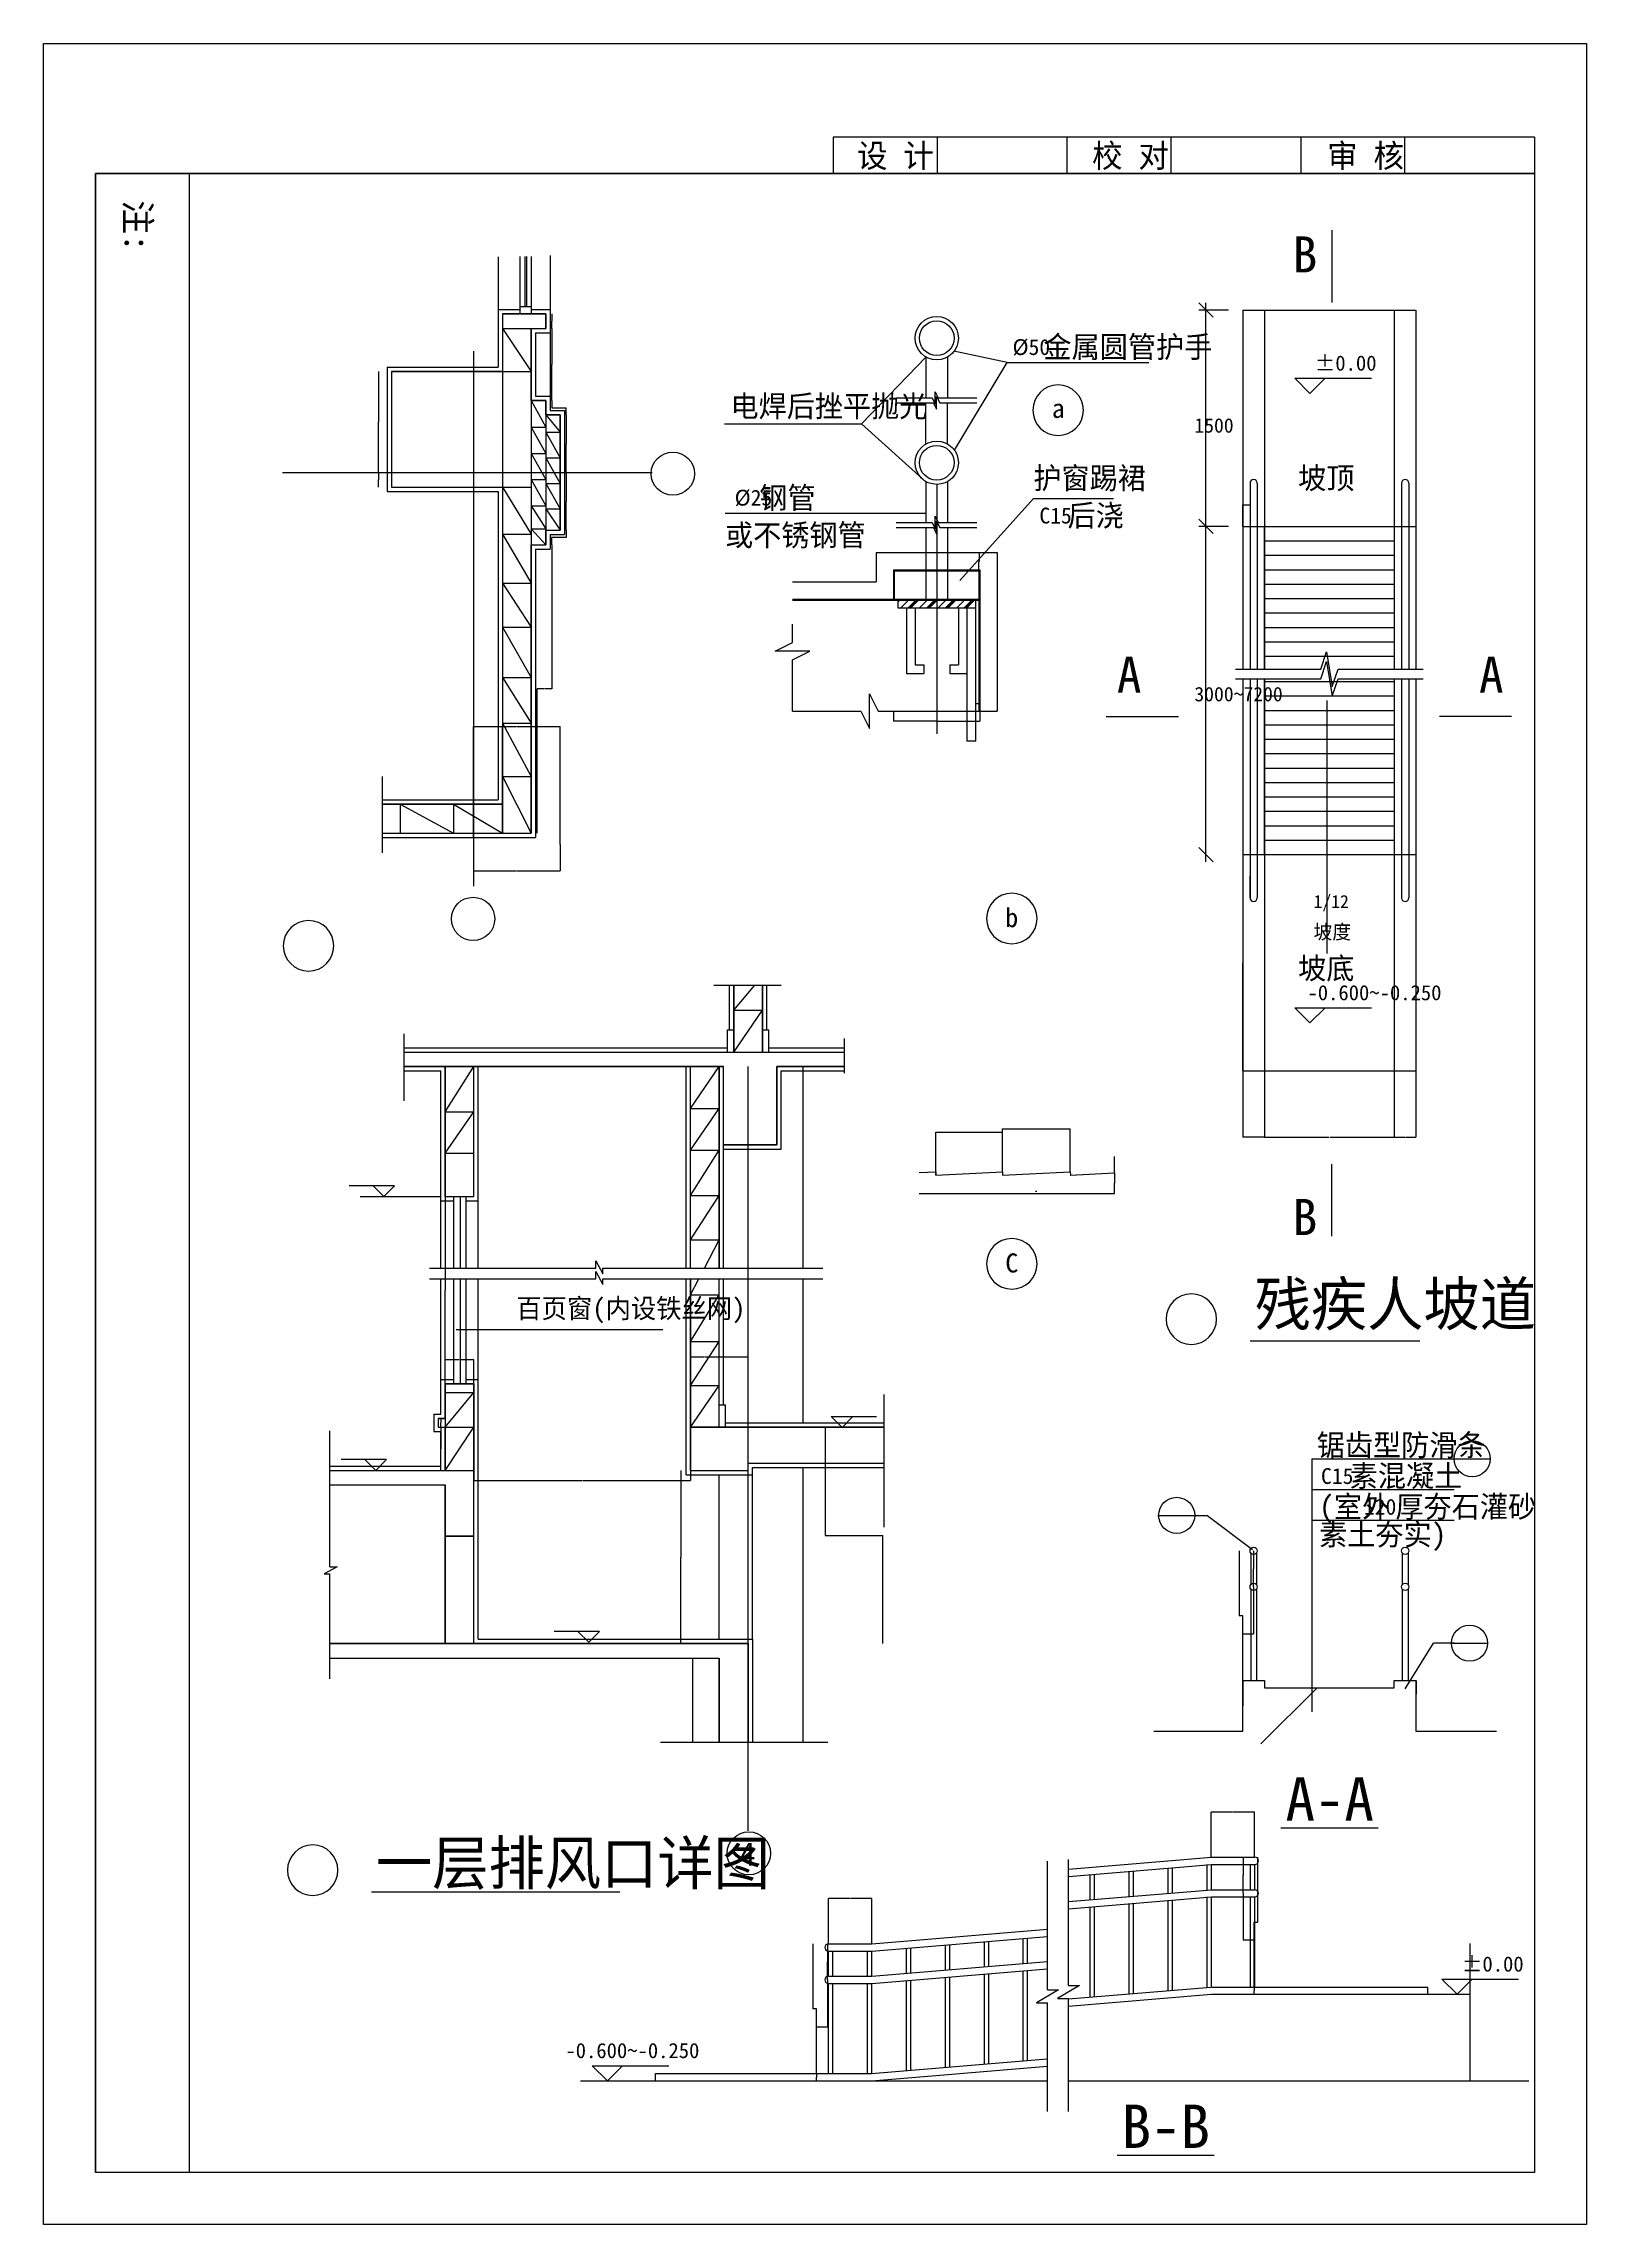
# Model space of a CAD drawing. Header units: metres. Extents: x 44350 to 55042, y 4554 to 19674.
import ezdxf

# ---------------------------------------------------------------- set-up
doc = ezdxf.new("R2010")
doc.units = ezdxf.units.M
for name, color, linetype in [('DIMENSION$', 3, 'Continuous'), ('HA', 43, 'Continuous'), ('PL', 5, 'Continuous'), ('PUB_DIM', 3, 'Continuous'), ('PUB_TEXT', 142, 'Continuous'), ('PUB_WALL', 255, 'Continuous'), ('STAIR', 2, 'Continuous'), ('SYMBLE$', 7, 'Continuous'), ('TK', 143, 'Continuous'), ('WALL', 7, 'Continuous'), ('XU1', 2, 'Continuous')]:
    doc.layers.add(name, color=color, linetype=linetype)
doc.dimstyles.get("Standard").update_dxf_attribs({"dimtxt": 2.5, "dimasz": 2.5, "dimexe": 1.25, "dimexo": 0.625, "dimtad": 1, "dimcen": 2.5, "dimazin": 3, "dimtfac": 1, "dimtmove": 0, "dimatfit": 3})
pattern_1 = [(45, (0, 0), (-1122.53, 1122.53), [])]

# ---------------------------------------------------------------- blocks, each defined once
blk = doc.blocks.new('_ARCHTICK')
at = {"color": 0, "linetype": 'BYBLOCK'}
blk.add_lwpolyline([(-0.5, -0.5), (0.5, 0.5)], dxfattribs=at)
blk = doc.blocks.new('_INDEX')
blk.add_line((-0.5, 0), (0.5, 0))
blk.add_circle((0, 0), 0.5)
blk = doc.blocks.new('*D1')
for p, q in [((47329.87, 14122.42), (47329.87, 13938.14)), ((47929.87, 14122.42), (47929.87, 13938.14)), ((47330.12, 13938.14), (47628.37, 13938.14)), ((47631.37, 13938.14), (47929.62, 13938.14))]:
    blk.add_line(p, q)
at = {"layer": 'Defpoints'}
for p in [(47329.87, 14122.42), (47929.87, 14122.42), (47329.87, 13938.14)]:
    blk.add_point(p, dxfattribs=at)
at = {"layer": 'DIMENSION$', "insert": (47629.87, 13938.14), "char_height": 1, "attachment_point": 5}
blk.add_mtext('600', dxfattribs=at)
blk = doc.blocks.new('*D2')
for p, q in [((47871.04, 17750), (47870.79, 17750)), ((47871.29, 17800), (47871.29, 17750)), ((47871.29, 17700), (47871.29, 17750)), ((47871.29, 17750), (47871.29, 17750)), ((47871.54, 17750), (47871.79, 17750))]:
    blk.add_line(p, q)
at = {"layer": 'Defpoints'}
for p in [(47871.29, 17800), (47871.29, 17750), (47871.29, 17700)]:
    blk.add_point(p, dxfattribs=at)
at = {"layer": 'DIMENSION$', "insert": (47871.29, 17751.125), "char_height": 1, "attachment_point": 5}
blk.add_mtext('0', dxfattribs=at)
blk = doc.blocks.new('*D3')
for p, q in [((47871.29, 17700), (47871.29, 17450)), ((47871.04, 17450), (47870.79, 17450)), ((47871.29, 17200), (47871.29, 17450)), ((47871.29, 17450), (47871.29, 17450)), ((47871.54, 17450), (47871.79, 17450))]:
    blk.add_line(p, q)
at = {"layer": 'Defpoints'}
for p in [(47871.29, 17700), (47871.29, 17450), (47871.29, 17200)]:
    blk.add_point(p, dxfattribs=at)
at = {"layer": 'DIMENSION$', "insert": (47871.29, 17451.125), "char_height": 1, "attachment_point": 5}
blk.add_mtext('0', dxfattribs=at)
blk = doc.blocks.new('*D4')
for p, q in [((47871.29, 17200), (47871.29, 17150)), ((47871.54, 17150), (47919.79, 17150)), ((47922.79, 17150), (47971.04, 17150)), ((47971.29, 17100), (47971.29, 17150))]:
    blk.add_line(p, q)
at = {"layer": 'Defpoints'}
for p in [(47871.29, 17200), (47871.29, 17150), (47971.29, 17100)]:
    blk.add_point(p, dxfattribs=at)
at = {"layer": 'DIMENSION$', "insert": (47921.29, 17150), "char_height": 1, "attachment_point": 5}
blk.add_mtext('100', dxfattribs=at)
blk = doc.blocks.new('*D5')
for p, q in [((47971.29, 17100), (47971.29, 16900)), ((47971.04, 16900), (47970.79, 16900)), ((47971.29, 16700), (47971.29, 16900)), ((47971.29, 16900), (47971.29, 16900)), ((47971.54, 16900), (47971.79, 16900))]:
    blk.add_line(p, q)
at = {"layer": 'Defpoints'}
for p in [(47971.29, 17100), (47971.29, 16900), (47971.29, 16700)]:
    blk.add_point(p, dxfattribs=at)
at = {"layer": 'DIMENSION$', "insert": (47971.29, 16901.125), "char_height": 1, "attachment_point": 5}
blk.add_mtext('0', dxfattribs=at)
blk = doc.blocks.new('*D6')
for p, q in [((47971.29, 16700), (47971.29, 16500)), ((47971.04, 16500), (47970.79, 16500)), ((47971.29, 16300), (47971.29, 16500)), ((47971.29, 16500), (47971.29, 16500)), ((47971.54, 16500), (47971.79, 16500))]:
    blk.add_line(p, q)
at = {"layer": 'Defpoints'}
for p in [(47971.29, 16700), (47971.29, 16500), (47971.29, 16300)]:
    blk.add_point(p, dxfattribs=at)
at = {"layer": 'DIMENSION$', "insert": (47971.29, 16501.125), "char_height": 1, "attachment_point": 5}
blk.add_mtext('0', dxfattribs=at)
blk = doc.blocks.new('*D7')
for p, q in [((47919.79, 16250), (47871.04, 16250)), ((47871.29, 16200), (47871.29, 16250)), ((47971.54, 16250), (47922.79, 16250)), ((47971.29, 16300), (47971.29, 16250))]:
    blk.add_line(p, q)
at = {"layer": 'Defpoints'}
for p in [(47871.29, 16200), (47971.29, 16300), (47971.29, 16250)]:
    blk.add_point(p, dxfattribs=at)
at = {"layer": 'DIMENSION$', "insert": (47921.29, 16250), "char_height": 1, "attachment_point": 5}
blk.add_mtext('100', dxfattribs=at)
blk = doc.blocks.new('*D8')
for p, q in [((47871.29, 16200), (47871.29, 15200)), ((47819.79, 15200), (47771.04, 15200)), ((47771.29, 14200), (47771.29, 15200)), ((47871.54, 15200), (47822.79, 15200))]:
    blk.add_line(p, q)
at = {"layer": 'Defpoints'}
for p in [(47871.29, 16200), (47871.29, 15200), (47771.29, 14200)]:
    blk.add_point(p, dxfattribs=at)
at = {"layer": 'DIMENSION$', "insert": (47821.29, 15200), "char_height": 1, "attachment_point": 5}
blk.add_mtext('100', dxfattribs=at)
blk = doc.blocks.new('*D9')
for p, q in [((46671.02, 17400), (46671.02, 17050)), ((46670.77, 17050), (46670.52, 17050)), ((46671.02, 16700), (46671.02, 17050)), ((46671.02, 17050), (46671.02, 17050)), ((46671.27, 17050), (46671.52, 17050))]:
    blk.add_line(p, q)
at = {"layer": 'Defpoints'}
for p in [(46671.02, 17400), (46671.02, 17050), (46671.02, 16700)]:
    blk.add_point(p, dxfattribs=at)
at = {"layer": 'DIMENSION$', "insert": (46671.02, 17051.125), "char_height": 1, "attachment_point": 5}
blk.add_mtext('0', dxfattribs=at)
blk = doc.blocks.new('*D10')
for p, q in [((46670.77, 16650), (46670.52, 16650)), ((46671.02, 16700), (46671.02, 16650)), ((46671.02, 16600), (46671.02, 16650)), ((46671.02, 16650), (46671.02, 16650)), ((46671.27, 16650), (46671.52, 16650))]:
    blk.add_line(p, q)
at = {"layer": 'Defpoints'}
for p in [(46671.02, 16700), (46671.02, 16650), (46671.02, 16600)]:
    blk.add_point(p, dxfattribs=at)
at = {"layer": 'DIMENSION$', "insert": (46671.02, 16651.125), "char_height": 1, "attachment_point": 5}
blk.add_mtext('0', dxfattribs=at)
blk = doc.blocks.new('*D11')
for p, q in [((47132.69, 11681.06), (47132.69, 11031.06)), ((47132.44, 11031.06), (47132.19, 11031.06)), ((47132.69, 10381.06), (47132.69, 11031.06)), ((47132.69, 11031.06), (47132.69, 11031.06)), ((47132.94, 11031.06), (47133.19, 11031.06))]:
    blk.add_line(p, q)
at = {"layer": 'Defpoints'}
for p in [(47132.69, 11681.06), (47132.69, 11031.06), (47132.69, 10381.06)]:
    blk.add_point(p, dxfattribs=at)
at = {"layer": 'DIMENSION$', "insert": (47132.69, 11032.185), "char_height": 1, "attachment_point": 5}
blk.add_mtext('2400', dxfattribs=at)
blk = doc.blocks.new('*D12')
for p, q in [((47132.69, 10381.06), (47132.69, 10081.06)), ((47132.44, 10081.06), (47132.19, 10081.06)), ((47132.69, 9781.06), (47132.69, 10081.06)), ((47132.69, 10081.06), (47132.69, 10081.06)), ((47132.94, 10081.06), (47133.19, 10081.06))]:
    blk.add_line(p, q)
at = {"layer": 'Defpoints'}
for p in [(47132.69, 10381.06), (47132.69, 10081.06), (47132.69, 9781.06)]:
    blk.add_point(p, dxfattribs=at)
at = {"layer": 'DIMENSION$', "insert": (47132.69, 10082.185), "char_height": 1, "attachment_point": 5}
blk.add_mtext('0', dxfattribs=at)
blk = doc.blocks.new('*D13')
for p, q in [((47102.27, 10081.06), (47102.27, 9931.06)), ((47102.02, 9931.06), (47101.77, 9931.06)), ((47102.27, 9781.06), (47102.27, 9931.06)), ((47102.27, 9931.06), (47102.27, 9931.06)), ((47102.52, 9931.06), (47102.77, 9931.06))]:
    blk.add_line(p, q)
at = {"layer": 'Defpoints'}
for p in [(47102.27, 10081.06), (47102.27, 9931.06), (47102.27, 9781.06)]:
    blk.add_point(p, dxfattribs=at)
at = {"layer": 'DIMENSION$', "insert": (47102.27, 9932.185), "char_height": 1, "attachment_point": 5}
blk.add_mtext('0', dxfattribs=at)
blk = doc.blocks.new('*D14')
for p, q in [((47102.27, 10141.06), (47102.27, 10111.06)), ((47102.02, 10111.06), (47101.77, 10111.06)), ((47102.27, 10081.06), (47102.27, 10111.06)), ((47102.27, 10111.06), (47102.27, 10111.06)), ((47102.52, 10111.06), (47102.77, 10111.06))]:
    blk.add_line(p, q)
at = {"layer": 'Defpoints'}
for p in [(47102.27, 10141.06), (47102.27, 10111.06), (47102.27, 10081.06)]:
    blk.add_point(p, dxfattribs=at)
at = {"layer": 'DIMENSION$', "insert": (47102.27, 10112.185), "char_height": 1, "attachment_point": 5}
blk.add_mtext('0', dxfattribs=at)
blk = doc.blocks.new('*D15')
for p, q in [((48765.58, 9781.06), (48765.58, 9181.06)), ((48765.33, 9181.06), (48765.08, 9181.06)), ((48765.58, 8581.06), (48765.58, 9181.06)), ((48765.58, 9181.06), (48765.58, 9181.06)), ((48765.83, 9181.06), (48766.08, 9181.06))]:
    blk.add_line(p, q)
at = {"layer": 'Defpoints'}
for p in [(48765.58, 9781.06), (48765.58, 9181.06), (48765.58, 8581.06)]:
    blk.add_point(p, dxfattribs=at)
at = {"layer": 'DIMENSION$', "insert": (48765.58, 9182.185), "char_height": 1, "attachment_point": 5}
blk.add_mtext('0', dxfattribs=at)
blk = doc.blocks.new('*D16')
for p, q in [((49767.08, 10081.06), (49767.08, 9331.06)), ((49767.33, 9331.06), (49965.58, 9331.06)), ((49968.58, 9331.06), (50166.83, 9331.06)), ((50167.08, 8581.06), (50167.08, 9331.06))]:
    blk.add_line(p, q)
at = {"layer": 'Defpoints'}
for p in [(49767.08, 10081.06), (49767.08, 9331.06), (50167.08, 8581.06)]:
    blk.add_point(p, dxfattribs=at)
at = {"layer": 'DIMENSION$', "insert": (49967.08, 9331.06), "char_height": 1, "attachment_point": 5}
blk.add_mtext('400', dxfattribs=at)
blk = doc.blocks.new('*D17')
for p, q in [((47332.69, 10381.06), (47332.69, 9712.91)), ((47332.94, 9712.91), (48080.69, 9712.91)), ((48084.69, 9712.91), (48832.44, 9712.91)), ((48832.69, 9781.06), (48832.69, 9712.91))]:
    blk.add_line(p, q)
at = {"layer": 'Defpoints'}
for p in [(47332.69, 10381.06), (47332.69, 9712.91), (48832.69, 9781.06)]:
    blk.add_point(p, dxfattribs=at)
at = {"layer": 'DIMENSION$', "insert": (48082.69, 9712.91), "char_height": 1, "attachment_point": 5}
blk.add_mtext('1500', dxfattribs=at)
blk = doc.blocks.new('*D18')
for p, q in [((47132.69, 10381.06), (47132.69, 10549.58)), ((47132.94, 10549.58), (47231.19, 10549.58)), ((47234.19, 10549.58), (47332.44, 10549.58)), ((47332.69, 10381.06), (47332.69, 10549.58))]:
    blk.add_line(p, q)
at = {"layer": 'Defpoints'}
for p in [(47132.69, 10549.58), (47132.69, 10381.06), (47332.69, 10381.06)]:
    blk.add_point(p, dxfattribs=at)
at = {"layer": 'DIMENSION$', "insert": (47232.69, 10549.58), "char_height": 1, "attachment_point": 5}
blk.add_mtext('200', dxfattribs=at)
blk = doc.blocks.new('*D19')
for p, q in [((48832.69, 10392.86), (48832.69, 10569.52)), ((48832.94, 10569.52), (48931.19, 10569.52)), ((48934.19, 10569.52), (49032.44, 10569.52)), ((49032.69, 10392.86), (49032.69, 10569.52))]:
    blk.add_line(p, q)
at = {"layer": 'Defpoints'}
for p in [(48832.69, 10569.52), (48832.69, 10392.86), (49032.69, 10392.86)]:
    blk.add_point(p, dxfattribs=at)
at = {"layer": 'DIMENSION$', "insert": (48932.69, 10569.52), "char_height": 1, "attachment_point": 5}
blk.add_mtext('200', dxfattribs=at)
blk = doc.blocks.new('*D20')
for p, q in [((49032.69, 10392.86), (49032.69, 10569.52)), ((49032.94, 10569.52), (49131.19, 10569.52)), ((49134.19, 10569.52), (49232.44, 10569.52)), ((49232.69, 10422.86), (49232.69, 10569.52))]:
    blk.add_line(p, q)
at = {"layer": 'Defpoints'}
for p in [(49032.69, 10569.52), (49032.69, 10392.86), (49232.69, 10422.86)]:
    blk.add_point(p, dxfattribs=at)
at = {"layer": 'DIMENSION$', "insert": (49132.69, 10569.52), "char_height": 1, "attachment_point": 5}
blk.add_mtext('200', dxfattribs=at)
blk = doc.blocks.new('*D21')
for p, q in [((47329.87, 14170), (47329.87, 14939.44)), ((47330.12, 14939.44), (47428.37, 14939.44)), ((47431.37, 14939.44), (47529.62, 14939.44)), ((47529.87, 14200), (47529.87, 14939.44))]:
    blk.add_line(p, q)
at = {"layer": 'Defpoints'}
for p in [(47329.87, 14939.44), (47329.87, 14170), (47529.87, 14200)]:
    blk.add_point(p, dxfattribs=at)
at = {"insert": (47429.87, 14939.44), "char_height": 1, "attachment_point": 5}
blk.add_mtext('200', dxfattribs=at)
blk = doc.blocks.new('*D22')
for p, q in [((47529.87, 14200), (47529.87, 14939.44)), ((47530.12, 14939.44), (47628.37, 14939.44)), ((47631.37, 14939.44), (47729.62, 14939.44)), ((47729.87, 14200), (47729.87, 14939.44))]:
    blk.add_line(p, q)
at = {"layer": 'Defpoints'}
for p in [(47529.87, 14939.44), (47529.87, 14200), (47729.87, 14200)]:
    blk.add_point(p, dxfattribs=at)
at = {"insert": (47629.87, 14939.44), "char_height": 1, "attachment_point": 5}
blk.add_mtext('200', dxfattribs=at)
blk = doc.blocks.new('*D23')
for p, q in [((47729.87, 14200), (47729.87, 14939.44)), ((47730.12, 14939.44), (47828.37, 14939.44)), ((47831.37, 14939.44), (47929.62, 14939.44)), ((47929.87, 14122.42), (47929.87, 14939.44))]:
    blk.add_line(p, q)
at = {"layer": 'Defpoints'}
for p in [(47729.87, 14939.44), (47729.87, 14200), (47929.87, 14122.42)]:
    blk.add_point(p, dxfattribs=at)
at = {"insert": (47829.87, 14939.44), "char_height": 1, "attachment_point": 5}
blk.add_mtext('200', dxfattribs=at)
blk = doc.blocks.new('*D24')
for p, q in [((52811.31, 12551.38), (52811.31, 12092.06)), ((53711.31, 12551.38), (53711.31, 12092.06)), ((52811.56, 12092.06), (53257.31, 12092.06)), ((53265.31, 12092.06), (53711.06, 12092.06))]:
    blk.add_line(p, q)
at = {"layer": 'Defpoints'}
for p in [(52811.31, 12551.38), (53711.31, 12551.38), (52811.31, 12092.06)]:
    blk.add_point(p, dxfattribs=at)
at = {"layer": 'DIMENSION$', "insert": (53261.31, 12092.06), "char_height": 1, "attachment_point": 5}
blk.add_mtext('900~1500', dxfattribs=at)
blk = doc.blocks.new('*D25')
for p, q in [((52661.31, 12551.38), (52661.31, 12092.06)), ((52811.31, 12551.38), (52811.31, 12092.06)), ((52734.81, 12092.06), (52661.06, 12092.06)), ((52811.56, 12092.06), (52737.81, 12092.06))]:
    blk.add_line(p, q)
at = {"layer": 'Defpoints'}
for p in [(52661.31, 12551.38), (52811.31, 12551.38), (52811.31, 12092.06)]:
    blk.add_point(p, dxfattribs=at)
at = {"layer": 'DIMENSION$', "insert": (52736.31, 12092.06), "char_height": 1, "attachment_point": 5}
blk.add_mtext('150', dxfattribs=at)
blk = doc.blocks.new('*D26')
for p, q in [((53711.31, 12551.38), (53711.31, 12092.06)), ((53861.31, 12551.38), (53861.31, 12092.06)), ((53711.56, 12092.06), (53784.81, 12092.06)), ((53787.81, 12092.06), (53861.06, 12092.06))]:
    blk.add_line(p, q)
at = {"layer": 'Defpoints'}
for p in [(53711.31, 12551.38), (53861.31, 12551.38), (53711.31, 12092.06)]:
    blk.add_point(p, dxfattribs=at)
at = {"layer": 'DIMENSION$', "insert": (53786.31, 12092.06), "char_height": 1, "attachment_point": 5}
blk.add_mtext('150', dxfattribs=at)
blk = doc.blocks.new('*D27')
for p, q in [((52661.31, 14051.38), (52661.31, 13301.38)), ((52661.06, 13301.38), (52660.81, 13301.38)), ((52661.31, 12551.38), (52661.31, 13301.38)), ((52661.31, 13301.38), (52661.31, 13301.38)), ((52661.56, 13301.38), (52661.81, 13301.38))]:
    blk.add_line(p, q)
at = {"layer": 'Defpoints'}
for p in [(52661.31, 14051.38), (52661.31, 13301.38), (52661.31, 12551.38)]:
    blk.add_point(p, dxfattribs=at)
at = {"layer": 'DIMENSION$', "insert": (52661.31, 13302.505), "char_height": 1, "attachment_point": 5}
blk.add_mtext('0', dxfattribs=at)
blk = doc.blocks.new('*D28')
for p, q in [((52661.31, 8324.35), (52661.31, 8149.35)), ((52661.06, 8149.35), (52660.81, 8149.35)), ((52661.31, 7974.35), (52661.31, 8149.35)), ((52661.31, 8149.35), (52661.31, 8149.35)), ((52661.56, 8149.35), (52661.81, 8149.35))]:
    blk.add_line(p, q)
at = {"layer": 'Defpoints'}
for p in [(52661.31, 8324.35), (52661.31, 8149.35), (52661.31, 7974.35)]:
    blk.add_point(p, dxfattribs=at)
at = {"layer": 'DIMENSION$', "insert": (52661.31, 8150.475), "char_height": 1, "attachment_point": 5}
blk.add_mtext('0', dxfattribs=at)
blk = doc.blocks.new('*D29')
for p, q in [((52736.31, 8974.35), (52736.31, 8649.35)), ((52661.31, 8324.35), (52661.31, 8649.35)), ((52661.56, 8649.35), (52697.81, 8649.35)), ((52699.81, 8649.35), (52736.06, 8649.35))]:
    blk.add_line(p, q)
at = {"layer": 'Defpoints'}
for p in [(52736.31, 8974.35), (52661.31, 8649.35), (52661.31, 8324.35)]:
    blk.add_point(p, dxfattribs=at)
at = {"layer": 'DIMENSION$', "insert": (52698.81, 8649.35), "char_height": 1, "attachment_point": 5}
blk.add_mtext('75', dxfattribs=at)
blk = doc.blocks.new('*D30')
for p, q in [((52736.31, 9224.44), (52736.31, 9099.4)), ((52736.06, 9099.4), (52735.81, 9099.4)), ((52736.31, 8974.35), (52736.31, 9099.4)), ((52736.31, 9099.4), (52736.31, 9099.4)), ((52736.56, 9099.4), (52736.81, 9099.4))]:
    blk.add_line(p, q)
at = {"layer": 'Defpoints'}
for p in [(52736.31, 9224.44), (52736.31, 9099.4), (52736.31, 8974.35)]:
    blk.add_point(p, dxfattribs=at)
at = {"layer": 'DIMENSION$', "insert": (52736.31, 9100.525), "char_height": 1, "attachment_point": 5}
blk.add_mtext('0', dxfattribs=at)
blk = doc.blocks.new('*D31')
for p, q in [((53862.09, 8324.35), (53862.09, 8230.51)), ((53861.84, 8230.51), (53861.59, 8230.51)), ((53862.09, 8274.35), (53862.09, 8230.51)), ((53862.09, 8230.51), (53862.09, 8230.51)), ((53862.34, 8230.51), (53862.59, 8230.51))]:
    blk.add_line(p, q)
at = {"layer": 'Defpoints'}
for p in [(53862.09, 8324.35), (53862.09, 8274.35), (53862.09, 8230.51)]:
    blk.add_point(p, dxfattribs=at)
at = {"layer": 'DIMENSION$', "insert": (53862.09, 8231.635), "char_height": 1, "attachment_point": 5}
blk.add_mtext('0', dxfattribs=at)
blk = doc.blocks.new('*D32')
for p, q in [((52636.31, 9224.44), (52636.31, 8774.4)), ((52647.81, 8774.4), (52636.06, 8774.4)), ((52661.56, 8774.4), (52649.81, 8774.4)), ((52661.31, 8324.35), (52661.31, 8774.4))]:
    blk.add_line(p, q)
at = {"layer": 'Defpoints'}
for p in [(52636.31, 9224.44), (52661.31, 8774.4), (52661.31, 8324.35)]:
    blk.add_point(p, dxfattribs=at)
at = {"layer": 'DIMENSION$', "insert": (52648.81, 8774.4), "char_height": 1, "attachment_point": 5}
blk.add_mtext('25', dxfattribs=at)
blk = doc.blocks.new('*D33')
for p, q in [((50832.15, 16019.12), (50832.15, 16082.87)), ((50832.4, 16082.87), (50832.65, 16082.87)), ((50834.65, 16082.87), (50834.9, 16082.87)), ((50835.15, 16146.62), (50835.15, 16082.87))]:
    blk.add_line(p, q)
at = {"layer": 'Defpoints'}
for p in [(50832.15, 16082.87), (50835.15, 16146.62), (50832.15, 16019.12)]:
    blk.add_point(p, dxfattribs=at)
at = {"layer": 'PUB_DIM', "insert": (50833.65, 16082.87), "char_height": 1, "attachment_point": 5}
blk.add_mtext('20', dxfattribs=at)
blk = doc.blocks.new('*D34')
for p, q in [((50388.65, 14976.07), (50239.4, 14976.07)), ((50239.65, 15046.33), (50239.65, 14976.07)), ((50539.9, 14976.07), (50390.65, 14976.07)), ((50539.65, 15046.33), (50539.65, 14976.07))]:
    blk.add_line(p, q)
at = {"layer": 'Defpoints'}
for p in [(50239.65, 15046.33), (50539.65, 15046.33), (50539.65, 14976.07)]:
    blk.add_point(p, dxfattribs=at)
at = {"layer": 'PUB_DIM', "insert": (50389.65, 14976.07), "char_height": 1, "attachment_point": 5}
blk.add_mtext('55', dxfattribs=at)
blk = doc.blocks.new('*D35')
for p, q in [((50539.65, 15046.33), (50539.65, 14976.07)), ((50539.9, 14976.07), (50688.65, 14976.07)), ((50690.65, 14976.07), (50839.4, 14976.07)), ((50839.65, 15046.33), (50839.65, 14976.07))]:
    blk.add_line(p, q)
at = {"layer": 'Defpoints'}
for p in [(50539.65, 15046.33), (50539.65, 14976.07), (50839.65, 15046.33)]:
    blk.add_point(p, dxfattribs=at)
at = {"layer": 'PUB_DIM', "insert": (50689.65, 14976.07), "char_height": 1, "attachment_point": 5}
blk.add_mtext('55', dxfattribs=at)
blk = doc.blocks.new('*D36')
for p, q in [((50809.65, 15763.21), (50809.65, 15096.62)), ((50839.65, 15823.21), (50839.65, 15096.62)), ((50824.15, 15096.62), (50809.4, 15096.62)), ((50839.9, 15096.62), (50825.15, 15096.62))]:
    blk.add_line(p, q)
at = {"layer": 'Defpoints'}
for p in [(50809.65, 15763.21), (50839.65, 15823.21), (50839.65, 15096.62)]:
    blk.add_point(p, dxfattribs=at)
at = {"layer": 'PUB_DIM', "insert": (50824.65, 15096.62), "char_height": 1, "attachment_point": 5}
blk.add_mtext('6', dxfattribs=at)
blk = doc.blocks.new('*D37')
for p, q in [((50832.15, 16019.12), (50832.15, 15921.16)), ((50832.4, 15921.16), (50832.65, 15921.16)), ((50834.65, 15921.16), (50834.9, 15921.16)), ((50835.15, 15823.21), (50835.15, 15921.16))]:
    blk.add_line(p, q)
at = {"layer": 'Defpoints'}
for p in [(50832.15, 16019.12), (50832.15, 15921.16), (50835.15, 15823.21)]:
    blk.add_point(p, dxfattribs=at)
at = {"layer": 'PUB_DIM', "insert": (50833.65, 15921.16), "char_height": 1, "attachment_point": 5}
blk.add_mtext('30', dxfattribs=at)
blk = doc.blocks.new('*D38')
for p, q in [((50809.65, 15763.21), (50809.65, 14838.62)), ((50749.65, 15307.21), (50749.65, 14838.62)), ((50778.65, 14838.62), (50749.4, 14838.62)), ((50809.9, 14838.62), (50780.65, 14838.62))]:
    blk.add_line(p, q)
at = {"layer": 'Defpoints'}
for p in [(50809.65, 15763.21), (50749.65, 15307.21), (50809.65, 14838.62)]:
    blk.add_point(p, dxfattribs=at)
at = {"layer": 'PUB_DIM', "insert": (50779.65, 14838.62), "char_height": 1, "attachment_point": 5}
blk.add_mtext('80', dxfattribs=at)
blk = doc.blocks.new('*D39')
for p, q in [((51772.92, 11844.79), (51772.92, 11773.74)), ((51772.67, 11773.74), (51772.42, 11773.74)), ((51772.92, 11702.68), (51772.92, 11773.74)), ((51772.92, 11773.74), (51772.92, 11773.74)), ((51773.17, 11773.74), (51773.42, 11773.74))]:
    blk.add_line(p, q)
at = {"layer": 'Defpoints'}
for p in [(51772.92, 11844.79), (51772.92, 11773.74), (51772.92, 11702.68)]:
    blk.add_point(p, dxfattribs=at)
at = {"layer": 'DIMENSION$', "insert": (51772.92, 11774.865), "char_height": 1, "attachment_point": 5}
blk.add_mtext('20', dxfattribs=at)
blk = doc.blocks.new('*D40')
for p, q in [((51772.67, 11957.51), (51772.42, 11957.51)), ((51772.92, 11844.79), (51772.92, 11957.51)), ((51772.92, 11879.25), (51772.92, 11957.51)), ((51772.92, 11957.51), (51772.92, 11957.51)), ((51773.17, 11957.51), (51773.42, 11957.51))]:
    blk.add_line(p, q)
at = {"layer": 'Defpoints'}
for p in [(51772.92, 11957.51), (51772.92, 11879.25), (51772.92, 11844.79)]:
    blk.add_point(p, dxfattribs=at)
at = {"layer": 'DIMENSION$', "insert": (51772.92, 11958.635), "char_height": 1, "attachment_point": 5}
blk.add_mtext('6', dxfattribs=at)
blk = doc.blocks.new('*D41')
for p, q in [((50532.73, 11829.26), (50532.73, 12126.74)), ((50532.98, 12126.74), (50763.035, 12126.74)), ((50765.035, 12126.74), (50995.09, 12126.74)), ((50995.34, 11852.99), (50995.34, 12126.74))]:
    blk.add_line(p, q)
at = {"layer": 'Defpoints'}
for p in [(50532.73, 12126.74), (50532.73, 11829.26), (50995.34, 11852.99)]:
    blk.add_point(p, dxfattribs=at)
at = {"layer": 'DIMENSION$', "insert": (50764.035, 12126.74), "char_height": 1, "attachment_point": 5}
blk.add_mtext('80', dxfattribs=at)
blk = doc.blocks.new('*D42')
for p, q in [((50995.34, 11852.99), (50995.34, 12150.63)), ((50995.59, 12150.63), (51229.315, 12150.63)), ((51231.315, 12150.63), (51465.04, 12150.63)), ((51465.29, 11852.99), (51465.29, 12150.63))]:
    blk.add_line(p, q)
at = {"layer": 'Defpoints'}
for p in [(50995.34, 12150.63), (50995.34, 11852.99), (51465.29, 11852.99)]:
    blk.add_point(p, dxfattribs=at)
at = {"layer": 'DIMENSION$', "insert": (51230.315, 12150.63), "char_height": 1, "attachment_point": 5}
blk.add_mtext('80', dxfattribs=at)
blk = doc.blocks.new('*D43')
for p, q in [((52711.31, 16626.83), (52711.31, 16476.83)), ((52661.31, 16326.83), (52661.31, 16476.83)), ((52661.56, 16476.83), (52685.31, 16476.83)), ((52687.31, 16476.83), (52711.06, 16476.83))]:
    blk.add_line(p, q)
at = {"layer": 'Defpoints'}
for p in [(52711.31, 16626.83), (52661.31, 16476.83), (52661.31, 16326.83)]:
    blk.add_point(p, dxfattribs=at)
at = {"layer": 'DIMENSION$', "insert": (52686.31, 16476.83), "char_height": 1, "attachment_point": 5}
blk.add_mtext('50', dxfattribs=at)
blk = doc.blocks.new('*D44')
for p, q in [((52711.31, 14051.38), (52711.31, 13901.38)), ((52711.06, 13901.38), (52710.81, 13901.38)), ((52711.31, 13751.38), (52711.31, 13901.38)), ((52711.31, 13901.38), (52711.31, 13901.38)), ((52711.56, 13901.38), (52711.81, 13901.38))]:
    blk.add_line(p, q)
at = {"layer": 'Defpoints'}
for p in [(52711.31, 14051.38), (52711.31, 13901.38), (52711.31, 13751.38)]:
    blk.add_point(p, dxfattribs=at)
at = {"layer": 'DIMENSION$', "insert": (52711.31, 13902.505), "char_height": 1, "attachment_point": 5}
blk.add_mtext('0', dxfattribs=at)
blk = doc.blocks.new('*D45')
for p, q in [((49682.33, 6499.57), (49682.33, 6049.53)), ((49693.83, 6049.53), (49682.08, 6049.53)), ((49707.58, 6049.53), (49695.83, 6049.53)), ((49707.33, 5599.49), (49707.33, 6049.53))]:
    blk.add_line(p, q)
at = {"layer": 'Defpoints'}
for p in [(49682.33, 6499.57), (49707.33, 6049.53), (49707.33, 5599.49)]:
    blk.add_point(p, dxfattribs=at)
at = {"layer": 'DIMENSION$', "insert": (49694.83, 6049.53), "char_height": 1, "attachment_point": 5}
blk.add_mtext('25', dxfattribs=at)
blk = doc.blocks.new('*D46')
for p, q in [((49782.08, 6374.53), (49781.83, 6374.53)), ((49782.33, 6499.57), (49782.33, 6374.53)), ((49782.33, 6249.49), (49782.33, 6374.53)), ((49782.33, 6374.53), (49782.33, 6374.53)), ((49782.58, 6374.53), (49782.83, 6374.53))]:
    blk.add_line(p, q)
at = {"layer": 'Defpoints'}
for p in [(49782.33, 6499.57), (49782.33, 6374.53), (49782.33, 6249.49)]:
    blk.add_point(p, dxfattribs=at)
at = {"layer": 'DIMENSION$', "insert": (49782.33, 6375.655), "char_height": 1, "attachment_point": 5}
blk.add_mtext('0', dxfattribs=at)
blk = doc.blocks.new('*D47')
for p, q in [((49782.33, 6249.49), (49782.33, 5924.49)), ((49707.33, 5599.49), (49707.33, 5924.49)), ((49707.58, 5924.49), (49743.83, 5924.49)), ((49745.83, 5924.49), (49782.08, 5924.49))]:
    blk.add_line(p, q)
at = {"layer": 'Defpoints'}
for p in [(49782.33, 6249.49), (49707.33, 5924.49), (49707.33, 5599.49)]:
    blk.add_point(p, dxfattribs=at)
at = {"layer": 'DIMENSION$', "insert": (49744.83, 5924.49), "char_height": 1, "attachment_point": 5}
blk.add_mtext('75', dxfattribs=at)
blk = doc.blocks.new('*D48')
for p, q in [((49707.11, 5599.49), (49707.11, 5574.49)), ((49706.86, 5574.49), (49706.61, 5574.49)), ((49707.11, 5549.49), (49707.11, 5574.49)), ((49707.11, 5574.49), (49707.11, 5574.49)), ((49707.36, 5574.49), (49707.61, 5574.49))]:
    blk.add_line(p, q)
at = {"layer": 'Defpoints'}
for p in [(49707.11, 5599.49), (49707.11, 5574.49), (49707.11, 5549.49)]:
    blk.add_point(p, dxfattribs=at)
at = {"layer": 'DIMENSION$', "insert": (49707.11, 5575.615), "char_height": 1, "attachment_point": 5}
blk.add_mtext('0', dxfattribs=at)
blk = doc.blocks.new('*D49')
for p, q in [((49938.53, 6812.83), (49789.78, 6812.83)), ((49790.03, 6499.49), (49790.03, 6812.83)), ((50090.28, 6812.83), (49941.53, 6812.83)), ((50090.03, 6499.49), (50090.03, 6812.83))]:
    blk.add_line(p, q)
at = {"layer": 'Defpoints'}
for p in [(50090.03, 6812.83), (49790.03, 6499.49), (50090.03, 6499.49)]:
    blk.add_point(p, dxfattribs=at)
at = {"layer": 'DIMENSION$', "insert": (49940.03, 6812.83), "char_height": 1, "attachment_point": 5}
blk.add_mtext('300', dxfattribs=at)
blk = doc.blocks.new('*D50')
for p, q in [((52664.15, 6849.49), (52664.15, 6524.49)), ((52700.65, 6524.49), (52663.9, 6524.49)), ((52739.4, 6524.49), (52702.65, 6524.49)), ((52739.15, 6199.49), (52739.15, 6524.49))]:
    blk.add_line(p, q)
at = {"layer": 'Defpoints'}
for p in [(52664.15, 6849.49), (52739.15, 6524.49), (52739.15, 6199.49)]:
    blk.add_point(p, dxfattribs=at)
at = {"layer": 'DIMENSION$', "insert": (52701.65, 6524.49), "char_height": 1, "attachment_point": 5}
blk.add_mtext('75', dxfattribs=at)
blk = doc.blocks.new('*D51')
for p, q in [((52764.15, 7099.57), (52764.15, 6649.53)), ((52739.15, 6199.49), (52739.15, 6649.53)), ((52739.4, 6649.53), (52750.65, 6649.53)), ((52752.65, 6649.53), (52763.9, 6649.53))]:
    blk.add_line(p, q)
at = {"layer": 'Defpoints'}
for p in [(52764.15, 7099.57), (52739.15, 6649.53), (52739.15, 6199.49)]:
    blk.add_point(p, dxfattribs=at)
at = {"layer": 'DIMENSION$', "insert": (52751.65, 6649.53), "char_height": 1, "attachment_point": 5}
blk.add_mtext('25', dxfattribs=at)
blk = doc.blocks.new('*D52')
for p, q in [((52663.9, 6974.53), (52663.65, 6974.53)), ((52664.15, 7099.57), (52664.15, 6974.53)), ((52664.15, 6849.49), (52664.15, 6974.53)), ((52664.15, 6974.53), (52664.15, 6974.53)), ((52664.4, 6974.53), (52664.65, 6974.53))]:
    blk.add_line(p, q)
at = {"layer": 'Defpoints'}
for p in [(52664.15, 7099.57), (52664.15, 6974.53), (52664.15, 6849.49)]:
    blk.add_point(p, dxfattribs=at)
at = {"layer": 'DIMENSION$', "insert": (52664.15, 6975.655), "char_height": 1, "attachment_point": 5}
blk.add_mtext('0', dxfattribs=at)
blk = doc.blocks.new('*D53')
for p, q in [((52739.37, 6199.49), (52739.37, 6174.49)), ((52739.12, 6174.49), (52738.87, 6174.49)), ((52739.37, 6149.49), (52739.37, 6174.49)), ((52739.37, 6174.49), (52739.37, 6174.49)), ((52739.62, 6174.49), (52739.87, 6174.49))]:
    blk.add_line(p, q)
at = {"layer": 'Defpoints'}
for p in [(52739.37, 6199.49), (52739.37, 6174.49), (52739.37, 6149.49)]:
    blk.add_point(p, dxfattribs=at)
at = {"layer": 'DIMENSION$', "insert": (52739.37, 6175.615), "char_height": 1, "attachment_point": 5}
blk.add_mtext('0', dxfattribs=at)
blk = doc.blocks.new('*D54')
for p, q in [((52590.6, 7412.63), (52441.85, 7412.63)), ((52442.1, 7099.29), (52442.1, 7412.63)), ((52742.35, 7412.63), (52593.6, 7412.63)), ((52742.1, 7099.29), (52742.1, 7412.63))]:
    blk.add_line(p, q)
at = {"layer": 'Defpoints'}
for p in [(52742.1, 7412.63), (52442.1, 7099.29), (52742.1, 7099.29)]:
    blk.add_point(p, dxfattribs=at)
at = {"layer": 'DIMENSION$', "insert": (52592.1, 7412.63), "char_height": 1, "attachment_point": 5}
blk.add_mtext('300', dxfattribs=at)

msp = doc.modelspace()

# ---------------------------------------------------------------- hatches: boundary and pattern name
h = msp.add_hatch()
h.set_pattern_fill('AN33C', scale=500)
h.set_pattern_definition(pattern_1)
h.paths.add_polyline_path([(50464.65, 16019.12), (50247.15, 16019.12), (50247.15, 15823.21), (50464.65, 15823.21)])
h.paths.add_polyline_path([(50832.15, 16019.12), (50614.65, 16019.12), (50614.65, 15823.21), (50809.65, 15823.21), (50832.15, 15823.21)])
h = msp.add_hatch()
h.set_pattern_fill('AN31C', scale=500)
h.set_pattern_definition(pattern_1)
h.paths.add_polyline_path([(49540.37, 15818.71), (49540.37, 15521.75), (49420.37, 15461.75), (49660.37, 15461.75), (49540.37, 15401.75), (49540.37, 15046.33), (50014.88, 15046.33), (50074.88, 14926.33), (50074.88, 15166.33), (50134.88, 15046.33), (50835.15, 15046.33), (50835.15, 15818.71), (50809.65, 15818.71), (50809.65, 15763.21), (50749.65, 15763.21), (50749.65, 15307.21), (50629.65, 15307.21), (50629.65, 15367.21), (50689.65, 15367.21), (50689.65, 15763.21), (50389.65, 15763.21), (50389.65, 15367.21), (50449.65, 15367.21), (50449.65, 15307.21), (50329.65, 15307.21), (50329.65, 15763.21), (50269.65, 15763.21), (50269.65, 15818.71)])
h.paths.add_polyline_path([(50329.65, 15307.21), (50449.65, 15307.21), (50449.65, 15367.21), (50389.65, 15367.21), (50389.65, 15763.21), (50329.65, 15763.21)])
h.paths.add_polyline_path([(50689.65, 15367.21), (50629.65, 15367.21), (50629.65, 15307.21), (50749.65, 15307.21), (50749.65, 15763.21), (50689.65, 15763.21)])
h = msp.add_hatch()
h.set_pattern_fill('AR-SAND', scale=50)
h.paths.add_polyline_path([(51772.92, 11844.79), (51466.48, 11829.32), (51465.29, 11852.99), (50995.34, 11829.26), (50995.34, 11852.99), (50532.73, 11829.26), (50532.73, 11852.99), (50419.12, 11847.25), (50419.12, 11702.68), (51772.92, 11702.68)])
h = msp.add_hatch()
h.set_pattern_fill('AN33C', scale=500)
h.set_pattern_definition(pattern_1)
h.paths.add_polyline_path([(52811.31, 8274.35), (52811.31, 8324.35), (52661.31, 8324.35), (52661.31, 7974.35), (52045, 7974.35), (52045, 7885.25), (54418.33, 7885.25), (54418.33, 7974.35), (53861.31, 7974.35), (53861.31, 8324.35), (53711.31, 8324.35), (53711.31, 8274.35)])
at = {"layer": 'HA'}
h = msp.add_hatch(dxfattribs=at)
h.set_pattern_fill('STEEL', scale=12)
h.paths.add_polyline_path([(50809.65, 15763.21), (50809.65, 15823.21), (50269.65, 15823.21), (50269.65, 15763.21)])

# ---------------------------------------------------------------- linework, layer by layer
for p, q in [((52661.31, 17826.83), (53861.31, 17826.83)), ((52661.31, 17826.83), (52661.31, 15336.36)), ((52811.31, 17826.83), (52811.31, 15336.36)), ((53711.31, 17826.83), (53711.31, 15336.36)), ((53861.31, 17826.83), (53861.31, 15336.36)), ((50464.65, 17502.22), (50464.65, 17217.43)), ((50614.89, 17502.22), (50614.89, 17217.43)), ((50464.65, 16898.62), (50464.65, 17183.42)), ((50614.89, 16898.62), (50614.89, 17183.42)), ((50464.65, 16638.4), (50464.65, 16353.61)), ((50614.89, 16638.4), (50614.89, 16353.61)), ((52711.31, 16626.83), (52711.31, 15336.36)), ((52761.31, 16626.83), (52761.31, 15336.36)), ((53761.31, 16626.83), (53761.31, 15336.36)), ((53811.31, 16626.83), (53811.31, 15336.36)), ((50464.65, 16319.6), (50464.65, 15823.21)), ((50614.65, 16319.6), (50614.65, 15823.21)), ((52661.31, 16326.83), (53861.31, 16326.83)), ((50119.65, 16146.62), (50119.65, 15943.21)), ((50119.65, 16146.62), (50959.65, 16146.62)), ((50959.65, 16146.62), (50959.65, 15046.33)), ((49540.37, 15943.21), (50119.65, 15943.21)), ((50269.65, 15823.21), (50809.65, 15823.21)), ((50269.65, 15823.21), (50269.65, 15763.21)), ((50269.65, 15763.21), (50809.65, 15763.21)), ((50329.65, 15763.21), (50329.65, 15307.21)), ((50389.65, 15763.21), (50389.65, 15367.21)), ((50689.65, 15763.21), (50689.65, 15367.21)), ((50749.65, 15763.21), (50749.65, 15307.21)), ((50809.65, 15823.21), (50809.65, 15763.21)), ((50329.65, 15307.21), (50449.65, 15307.21)), ((50389.65, 15367.21), (50449.65, 15367.21)), ((50449.65, 15367.21), (50449.65, 15307.21)), ((50629.65, 15367.21), (50629.65, 15307.21)), ((50629.65, 15367.21), (50689.65, 15367.21)), ((50629.65, 15307.21), (50749.65, 15307.21)), ((52661.31, 15270.01), (52661.31, 12551.38)), ((52711.31, 15270.01), (52711.31, 13751.38)), ((52761.31, 15270.01), (52761.31, 13751.38)), ((52811.31, 15270.01), (52811.31, 12551.38)), ((53711.31, 15270.01), (53711.31, 12551.38)), ((53761.31, 15270.01), (53761.31, 13751.38)), ((53811.31, 15270.01), (53811.31, 13751.38)), ((53861.31, 15270.01), (53861.31, 12551.38)), ((52661.31, 14051.38), (53861.31, 14051.38)), ((48994, 13145.01), (49462.83, 13145.01)), ((49102.69, 12837.35), (49102.69, 13145.01)), ((49132.69, 12973.49), (49278.8, 13146.77)), ((49132.69, 12681.06), (49132.69, 13145.01)), ((49332.69, 12681.06), (49332.69, 13145.01)), ((49362.69, 12837.35), (49362.69, 13145.01)), ((49132.69, 12973.49), (49332.69, 12973.49)), ((49132.69, 12681.06), (49332.69, 12973.49)), ((46846.73, 12807.79), (46846.73, 12343.21)), ((46846.73, 12711.9), (49088.9, 12711.9)), ((49088.9, 12837.35), (49132.69, 12837.35)), ((49088.9, 12681.06), (49088.9, 12837.35)), ((49332.69, 12837.35), (49376.49, 12837.35)), ((49376.49, 12681.06), (49376.49, 12837.35)), ((49376.49, 12711.9), (49897.73, 12711.9)), ((49897.73, 12777.08), (49897.73, 12535.45)), ((46846.73, 12681.06), (49897.73, 12681.06)), ((46846.73, 12581.06), (49062.69, 12581.06)), ((46846.73, 12551.06), (47102.69, 12551.06)), ((47102.69, 11184.21), (47102.69, 12551.06)), ((47132.69, 12268.83), (47332.69, 12581.06)), ((47132.69, 11681.06), (47132.69, 12581.06)), ((47332.69, 11681.06), (47332.69, 12581.06)), ((47362.69, 11184.21), (47362.69, 12581.06)), ((48802.69, 11184.21), (48802.69, 12581.06)), ((48832.69, 11184.21), (48832.69, 12581.06)), ((48832.69, 12290.81), (49032.69, 12581.06)), ((49032.69, 11184.21), (49032.69, 12581.06)), ((49062.69, 11184.21), (49062.69, 12581.06)), ((49432.69, 12039.03), (49432.69, 12581.06)), ((49432.69, 12581.06), (49897.73, 12581.06)), ((49462.69, 12009.03), (49462.69, 12551.06)), ((49462.69, 12551.06), (49897.73, 12551.06)), ((49614.37, 11184.21), (49614.37, 12581.06)), ((52661.31, 12551.38), (53861.31, 12551.38)), ((47132.69, 12268.83), (47332.69, 12268.83)), ((47132.69, 11981.06), (47332.69, 12268.83)), ((48832.69, 12290.81), (49032.69, 12290.81)), ((48832.69, 12001.84), (49032.69, 12290.81)), ((47132.69, 11981.06), (47332.69, 11981.06)), ((48832.69, 12001.84), (49032.69, 12001.84)), ((48832.69, 11687.38), (49032.69, 12001.84)), ((49062.69, 12039.03), (49432.69, 12039.03)), ((49062.69, 12009.03), (49462.69, 12009.03)), ((50419.12, 11847.25), (50532.73, 11852.99)), ((50532.73, 11829.26), (50995.34, 11852.99)), ((50995.34, 11829.26), (51465.29, 11852.99)), ((51465.29, 11829.26), (51772.92, 11844.79)), ((46543.33, 11681.06), (47102.69, 11681.06)), ((47102.69, 11651.06), (47193.08, 11651.06)), ((47132.69, 11681.06), (47332.69, 11681.06)), ((47193.08, 11184.21), (47193.08, 11681.06)), ((47238.3, 11184.21), (47238.3, 11681.06)), ((47277.88, 11184.21), (47277.88, 11681.06)), ((47277.88, 11651.06), (47362.69, 11651.06)), ((48832.69, 11687.38), (49032.69, 11687.38)), ((48832.69, 11381.41), (49032.69, 11687.38)), ((50419.12, 11702.68), (51772.92, 11702.68)), ((48832.69, 11381.41), (49032.69, 11381.41)), ((48929.57, 11184.21), (49032.69, 11381.41)), ((47024.06, 11184.21), (48176.74, 11184.21)), ((47024.06, 11110.25), (48176.74, 11110.25)), ((47102.69, 10171.06), (47102.69, 11110.25)), ((47193.08, 10381.06), (47193.08, 11110.25)), ((47238.3, 10381.06), (47238.3, 11110.25)), ((47277.88, 10381.06), (47277.88, 11110.25)), ((47362.69, 8611.06), (47362.69, 11110.25)), ((48226.52, 11184.21), (49750.94, 11184.21)), ((48226.52, 11110.25), (49750.94, 11110.25)), ((48802.69, 9751.06), (48802.69, 11110.25)), ((48832.69, 9781.06), (48832.69, 11110.25)), ((48832.69, 10998.96), (48890.89, 11110.25)), ((49032.69, 10081.06), (49032.69, 11110.25)), ((49062.69, 10237.35), (49062.69, 11110.25)), ((49614.37, 10111.06), (49614.37, 11110.25)), ((48832.69, 10998.96), (49032.69, 10998.96)), ((48832.69, 10675.99), (49032.69, 10998.96)), ((47209.11, 10758.95), (48641.22, 10758.95)), ((48832.69, 10675.99), (49032.69, 10675.99)), ((48832.69, 10370.03), (49032.69, 10675.99)), ((47102.69, 10411.06), (47193.08, 10411.06)), ((47132.69, 10141.06), (47132.69, 10381.06)), ((47132.69, 10381.06), (47332.69, 10381.06)), ((47132.69, 10320.85), (47332.69, 10320.85)), ((47132.69, 10081.06), (47332.69, 10320.85)), ((47277.88, 10411.06), (47362.69, 10411.06)), ((47332.69, 8581.06), (47332.69, 10381.06)), ((48832.69, 10370.03), (49032.69, 10370.03)), ((48832.69, 10081.06), (49032.69, 10370.03)), ((50172.84, 10308.1), (50172.84, 9387.67)), ((47053.48, 10171.06), (47102.69, 10171.06)), ((47053.48, 10171.06), (47053.48, 10051.06)), ((47083.48, 10141.06), (47132.69, 10141.06)), ((47083.48, 10141.06), (47083.48, 10081.06)), ((49032.69, 10237.35), (49075.12, 10237.35)), ((49075.12, 10081.06), (49075.12, 10237.35)), ((46332.69, 9114.24), (46332.69, 10055.47)), ((47053.48, 10051.06), (47102.69, 10051.06)), ((47083.48, 10081.06), (47332.69, 10081.06)), ((47102.69, 9811.06), (47102.69, 10051.06)), ((47132.69, 9781.06), (47132.69, 10081.06)), ((47132.69, 9781.06), (47332.69, 10081.06)), ((48832.69, 10081.06), (50172.84, 10081.06)), ((49075.12, 10111.06), (50172.84, 10111.06)), ((49232.69, 9831.06), (50172.84, 9831.06)), ((49232.69, 9781.06), (49232.69, 9831.06)), ((53140.6, 9862.63), (54125.54, 9862.63)), ((53140.6, 9862.63), (53140.6, 8109)), ((46332.69, 9811.06), (47102.69, 9811.06)), ((46332.69, 9781.06), (47332.69, 9781.06)), ((46332.69, 9681.06), (47132.69, 9681.06)), ((47132.69, 8581.06), (47132.69, 9681.06)), ((48802.69, 9751.06), (49262.69, 9751.06)), ((48832.69, 9781.06), (49232.69, 9781.06)), ((49032.69, 8611.06), (49032.69, 9751.06)), ((49262.69, 8611.06), (49262.69, 9801.06)), ((49262.69, 9801.06), (50172.84, 9801.06)), ((49614.37, 7896.78), (49614.37, 9801.06)), ((53140.6, 9649.13), (54125.54, 9649.13)), ((53140.6, 9435.63), (54125.54, 9435.63)), ((47132.69, 9325.99), (47332.69, 9325.99)), ((52716.31, 9209.44), (52716.31, 8989.35)), ((52756.31, 9209.44), (52756.31, 8989.35)), ((53766.31, 9209.44), (53766.31, 8989.35)), ((53806.31, 9209.44), (53806.31, 8989.35)), ((46332.69, 8336.26), (46332.69, 9064.47)), ((52716.31, 8959.35), (52716.31, 8324.35)), ((52756.31, 8959.35), (52756.31, 8324.35)), ((53766.31, 8959.35), (53766.31, 8324.35)), ((53806.31, 8959.35), (53806.31, 8324.35)), ((46332.69, 8581.06), (49232.69, 8581.06)), ((46332.69, 8481.06), (49032.69, 8481.06)), ((47362.69, 8611.06), (49262.69, 8611.06)), ((48849.36, 7896.78), (48849.36, 8481.06)), ((49032.69, 7896.78), (49032.69, 8481.06)), ((49232.69, 8581.06), (49232.69, 7896.78)), ((49262.69, 8611.06), (49262.69, 7896.78)), ((48624.57, 7896.78), (49785.39, 7896.78)), ((51308.67, 6180.49), (51308.67, 7073.18)), ((51453.95, 7016.95), (52444.42, 7099.49)), ((51453.95, 6210.74), (51453.95, 7083.97)), ((51453.95, 6966.95), (52444.42, 7049.49)), ((51604.42, 6804.49), (51604.42, 6979.49)), ((51634.42, 6806.99), (51634.42, 6981.99)), ((51874.42, 6826.99), (51874.42, 7001.99)), ((51904.42, 6829.49), (51904.42, 7004.49)), ((52144.42, 6849.49), (52144.42, 7024.49)), ((52174.42, 6851.99), (52174.42, 7026.99)), ((52414.42, 6874.49), (52414.42, 7049.49)), ((52444.42, 7099.49), (52744.42, 7099.49)), ((52444.42, 6874.49), (52444.42, 7049.49)), ((52444.42, 7049.49), (52744.42, 7049.49)), ((52714.42, 6874.49), (52714.42, 7049.49)), ((52744.42, 6874.49), (52744.42, 7049.49)), ((51453.95, 6791.95), (52444.42, 6874.49)), ((51453.95, 6741.95), (52444.42, 6824.49)), ((52414.42, 6196.99), (52414.42, 6824.49)), ((52444.42, 6874.49), (52744.42, 6874.49)), ((52444.42, 6199.49), (52444.42, 6824.49)), ((52444.42, 6824.49), (52744.42, 6824.49)), ((52714.42, 6199.49), (52714.42, 6824.49)), ((52744.42, 6199.49), (52744.42, 6824.49)), ((51604.42, 6129.49), (51604.42, 6754.49)), ((51634.42, 6131.99), (51634.42, 6756.99)), ((51874.42, 6151.99), (51874.42, 6776.99)), ((51904.42, 6154.49), (51904.42, 6779.49)), ((52144.42, 6174.49), (52144.42, 6799.49)), ((52174.42, 6176.99), (52174.42, 6801.99)), ((50090.03, 6499.49), (51308.67, 6601.04)), ((50090.03, 6449.49), (51308.67, 6551.04)), ((50870.03, 6339.49), (50870.03, 6514.49)), ((50900.03, 6341.99), (50900.03, 6516.99)), ((51140.03, 6361.99), (51140.03, 6536.99)), ((51170.03, 6364.49), (51170.03, 6539.49)), ((49790.03, 6499.49), (50090.03, 6499.49)), ((49790.03, 6449.49), (50090.03, 6449.49)), ((49790.03, 6274.49), (49790.03, 6449.49)), ((49820.03, 6274.49), (49820.03, 6449.49)), ((50060.03, 6274.49), (50060.03, 6449.49)), ((50090.03, 6274.49), (50090.03, 6449.49)), ((50090.03, 6274.49), (51308.67, 6376.04)), ((50330.03, 6294.49), (50330.03, 6469.49)), ((50360.03, 6296.99), (50360.03, 6471.99)), ((50600.03, 6316.99), (50600.03, 6491.99)), ((50630.03, 6319.49), (50630.03, 6494.49)), ((54236.77, 5549.49), (54236.77, 6500.87)), ((49790.03, 6274.49), (50090.03, 6274.49)), ((49790.03, 6224.49), (50090.03, 6224.49)), ((49790.03, 5599.49), (49790.03, 6224.49)), ((49820.03, 5599.49), (49820.03, 6224.49)), ((50060.03, 5599.49), (50060.03, 6224.49)), ((50090.03, 6224.49), (51308.67, 6326.04)), ((50090.03, 5599.49), (50090.03, 6224.49)), ((50330.03, 5619.49), (50330.03, 6244.49)), ((50360.03, 5621.99), (50360.03, 6246.99)), ((50600.03, 5641.99), (50600.03, 6266.99)), ((50630.03, 5644.49), (50630.03, 6269.49)), ((50870.03, 5664.49), (50870.03, 6289.49)), ((50900.03, 5666.99), (50900.03, 6291.99)), ((51140.03, 5686.99), (51140.03, 6311.99)), ((51170.03, 5689.49), (51170.03, 6314.49)), ((51529.63, 6210.74), (51377.32, 6119.96)), ((51453.95, 6210.74), (51529.63, 6210.74)), ((51453.95, 6117.12), (52440.27, 6199.32)), ((52444.42, 6199.49), (53944.42, 6199.49)), ((53944.42, 6149.49), (53944.42, 6199.49)), ((51384.34, 6180.49), (51232.03, 6089.7)), ((51232.03, 6089.7), (51308.67, 6089.7)), ((51308.67, 6180.49), (51384.34, 6180.49)), ((51308.67, 5337.51), (51308.67, 6089.7)), ((51377.32, 6119.96), (51453.95, 6119.96)), ((51453.95, 6066.95), (52444.42, 6149.49)), ((51453.95, 5337.51), (51453.95, 6119.96)), ((52444.42, 6149.49), (54236.77, 6149.49)), ((48590.03, 5599.49), (50087.95, 5599.49)), ((48590.03, 5549.49), (48590.03, 5599.49)), ((50087.95, 5599.49), (51304.51, 5700.87)), ((50090.03, 5549.49), (51308.67, 5651.04)), ((48071.43, 5549.49), (51308.67, 5549.49)), ((50090.03, 5549.49), (51308.67, 5549.49)), ((51453.95, 5549.49), (54643.35, 5549.49)), ((51453.95, 5549.49), (54110.03, 5549.49))]:
    msp.add_line(p, q)
for points in [[(51205.99, 17132.36, 1), (51555.99, 17132.36, 1)], [(50885.36, 13608.2, 1), (51235.36, 13608.2, 1)], [(46011.34, 13419.09, 1), (46361.34, 13419.09, 1)], [(50885.36, 11214.06, 1), (51235.36, 11214.06, 1)], [(52129.69, 10830.85, 1), (52479.69, 10830.85, 1)], [(46039.94, 7009.62, 1), (46389.94, 7009.62, 1)]]:
    msp.add_lwpolyline(points, format="xyb", close=True)
for points in [[(50419.12, 11847.25), (50532.73, 11852.99), (50532.73, 11829.26), (50995.34, 11852.99), (50995.34, 11829.26), (51465.29, 11852.99), (51466.48, 11829.32), (51772.92, 11844.79)], [(46633.01, 11754.81), (46708.01, 11679.81), (46783.01, 11754.81), (46468.68, 11754.81)], [(50419.12, 11702.68), (51772.92, 11702.68)], [(49958.46, 10155.22), (49883.46, 10080.22), (49808.46, 10155.22), (50122.78, 10155.22)], [(46577.36, 9857.14), (46652.36, 9782.14), (46727.36, 9857.14), (46413.03, 9857.14)], [(48053.58, 8665.72), (48128.58, 8590.72), (48203.58, 8665.72), (47889.26, 8665.72)], [(52045, 7974.35), (52661.31, 7974.35), (52661.31, 8324.35), (52811.31, 8324.35), (52811.31, 8274.35), (53711.31, 8274.35), (53711.31, 8324.35), (53861.31, 8324.35), (53861.31, 7974.35), (54418.33, 7974.35)]]:
    msp.add_lwpolyline(points)
for centre, radius in [((50539.77, 17632.33), 150.24), ((50539.77, 17632.33), 120.19), ((48710.81, 16692.43), 150), ((50539.77, 16768.51), 150.24), ((50539.77, 16768.51), 120.19), ((47326.44, 13605.5), 150), ((52736.31, 9224.44), 25), ((53786.31, 9224.44), 25), ((52736.31, 8974.35), 25), ((53786.31, 8974.35), 25), ((49237.47, 7126.9), 150)]:
    msp.add_circle(centre, radius)
for centre, start, end in [((52736.31, 16626.83), 0, 180), ((53786.31, 16626.83), 0, 180), ((52736.31, 13751.38), 180, 0), ((53786.31, 13751.38), 180, 0), ((52744.42, 7074.49), 270, 90), ((52744.42, 6849.49), 270, 90), ((49790.03, 6474.49), 90, 270), ((49790.03, 6249.49), 90, 270)]:
    msp.add_arc(centre, 25, start, end)
at = {"layer": 'DIMENSION$'}
for p, q in [((47499.87, 18195.77), (47499.87, 17430)), ((47650.5, 18198.71), (47650.5, 17800)), ((47685.1, 18198.71), (47685.1, 17850.54)), ((47695.75, 18198.71), (47695.75, 17850.54)), ((47729.87, 18198.71), (47729.87, 17800)), ((47859.87, 18205.29), (47859.87, 17130)), ((47650.5, 17850.54), (47729.87, 17850.54)), ((52405.57, 16276.83), (52405.57, 17876.83)), ((47499.87, 17830), (47650.5, 17830)), ((47529.87, 17800), (47529.87, 14200)), ((47529.87, 17800), (47829.87, 17800)), ((47529.87, 17700), (47829.87, 17700)), ((47529.87, 17700), (47729.87, 17400)), ((47729.87, 17830), (47859.87, 17830)), ((47729.87, 17700), (47729.87, 14200)), ((47829.87, 17800), (47829.87, 17700)), ((52561.31, 17826.83), (52355.57, 17826.83)), ((47759.87, 17670), (47759.87, 17230)), ((47759.87, 17670), (47859.87, 17670)), ((46731.41, 17430), (46731.41, 16570)), ((46731.41, 17430), (47499.87, 17430)), ((46761.41, 17400), (47729.87, 17400)), ((46761.41, 17400), (46761.41, 16600)), ((47729.87, 17200), (47829.87, 17200)), ((47729.87, 17200), (47829.87, 17013.94)), ((47759.87, 17230), (47859.87, 17230)), ((47829.87, 17200), (47829.87, 16200)), ((47829.87, 17100), (47929.87, 17100)), ((47829.87, 17100), (47929.87, 16981.1)), ((47859.87, 17130), (47959.87, 17130)), ((47929.87, 17100), (47929.87, 16300)), ((47959.87, 17130), (47959.87, 16270)), ((47729.87, 17013.94), (47829.87, 17013.94)), ((47729.87, 17013.94), (47829.87, 16831.52)), ((47829.87, 16981.1), (47929.87, 16981.1)), ((47829.87, 16981.1), (47929.87, 16801.86)), ((47729.87, 16831.52), (47829.87, 16831.52)), ((47729.87, 16831.52), (47829.87, 16652.76)), ((47829.87, 16801.86), (47929.87, 16801.86)), ((47829.87, 16801.86), (47929.87, 16624.12)), ((47729.87, 16652.76), (47829.87, 16652.76)), ((47729.87, 16652.76), (47829.87, 16470.34)), ((46731.41, 16570), (47499.87, 16570)), ((46761.41, 16600), (47729.87, 16600)), ((47499.87, 16570), (47499.87, 14430)), ((47529.87, 16600), (47729.87, 16272.64)), ((47829.87, 16624.12), (47929.87, 16624.12)), ((47829.87, 16624.12), (47929.87, 16447.87)), ((47729.87, 16470.34), (47829.87, 16470.34)), ((47729.87, 16470.34), (47829.87, 16309.49)), ((47829.87, 16447.87), (47929.87, 16447.87)), ((47829.87, 16447.87), (47929.87, 16300)), ((52405.57, 14001.38), (52405.57, 16376.83)), ((47529.87, 16272.64), (47729.87, 16272.64)), ((47529.87, 16272.64), (47729.87, 15934.38)), ((47729.87, 16309.49), (47829.87, 16309.49)), ((47729.87, 16309.49), (47829.87, 16200)), ((47729.87, 16200), (47829.87, 16200)), ((47829.87, 16300), (47929.87, 16300)), ((47859.87, 16270), (47959.87, 16270)), ((47859.87, 16270), (47859.87, 16170)), ((52561.31, 16326.83), (52355.57, 16326.83)), ((47759.87, 16170), (47859.87, 16170)), ((47759.87, 16170), (47759.87, 14170)), ((47529.87, 15934.38), (47729.87, 15934.38)), ((47529.87, 15934.38), (47729.87, 15628.84)), ((47529.87, 15628.84), (47729.87, 15628.84)), ((47529.87, 15628.84), (47729.87, 15279.67)), ((47529.87, 15279.67), (47729.87, 15279.67)), ((47529.87, 15279.67), (47729.87, 14963.22)), ((47529.87, 14963.22), (47729.87, 14963.22)), ((47529.87, 14963.22), (47729.87, 14592.22)), ((46696.83, 14592.47), (46696.83, 14064.36)), ((47529.87, 14592.22), (47729.87, 14592.22)), ((47529.87, 14592.22), (47729.87, 14200)), ((46696.83, 14430), (47499.87, 14430)), ((46696.83, 14400), (47529.87, 14400)), ((46820.12, 14400), (46820.12, 14200)), ((46820.12, 14400), (47191.37, 14200)), ((47191.37, 14400), (47191.37, 14200)), ((47191.37, 14400), (47529.87, 14200)), ((46696.83, 14200), (47729.87, 14200)), ((46696.83, 14170), (47759.87, 14170)), ((48176.74, 11184.21), (48176.74, 11235.1)), ((48176.74, 11235.1), (48226.52, 11143.91)), ((48176.74, 11110.25), (48176.74, 11161.63)), ((48176.74, 11161.63), (48226.52, 11070.43)), ((48226.52, 11143.91), (48226.52, 11184.21)), ((48226.52, 11070.43), (48226.52, 11110.25)), ((46385.46, 9114.24), (46294.27, 9064.47)), ((46332.69, 9114.24), (46385.46, 9114.24)), ((46294.27, 9064.47), (46332.69, 9064.47))]:
    msp.add_line(p, q, dxfattribs=at)
for points in [[(52711.61, 10681.09), (53888.35, 10681.09)], [(52925.78, 7304.01), (53599.37, 7304.01)], [(46621.87, 6859.85), (48344.7, 6859.85)], [(51789.82, 5033.88), (52463.42, 5033.88)]]:
    msp.add_lwpolyline(points, dxfattribs=at)
at = {"layer": 'HA'}
msp.add_line((50539.73, 16618.27), (50539.65, 14889.7), dxfattribs=at)
at = {"layer": 'PL'}
for points in [[(47529.87, 17800), (47529.87, 17400), (46761.41, 17400), (46761.41, 16600), (47529.87, 16600), (47529.87, 14400), (46696.83, 14400)], [(46696.83, 14200), (47729.87, 14200), (47729.87, 16200), (47829.87, 16200), (47829.87, 16300), (47929.87, 16300), (47929.87, 17100), (47829.87, 17100), (47829.87, 17200), (47729.87, 17200), (47729.87, 17700)], [(47729.87, 17700), (47829.87, 17700), (47829.87, 17800), (47529.87, 17800)], [(47529.87, 17700), (47729.87, 17700)], [(47529.87, 17400), (47729.87, 17400)], [(49132.69, 13145.01), (49132.69, 12681.06)], [(49332.69, 13145.01), (49332.69, 12681.06)], [(46846.73, 12681.06), (49897.73, 12681.06)], [(49897.73, 12581.06), (49432.69, 12581.06), (49432.69, 12039.03), (49062.69, 12039.03), (49062.69, 12581.06), (46846.73, 12581.06)], [(47132.69, 12581.06), (47132.69, 11681.06), (47332.69, 11681.06), (47332.69, 12581.06)], [(48832.69, 11184.21), (48832.69, 12581.06)], [(49032.69, 12581.06), (49032.69, 11184.21)], [(48832.69, 11110.25), (48832.69, 9781.06), (49232.69, 9781.06), (49232.69, 9831.06), (50172.84, 9831.06)], [(49032.69, 10081.06), (49032.69, 11110.25)], [(47132.69, 10320.85), (47132.69, 10141.06), (47083.48, 10141.06), (47083.48, 10081.06), (47132.69, 10081.06), (47132.69, 9781.06), (47332.69, 9781.06), (47332.69, 10320.85)], [(50172.84, 10081.06), (48843.49, 10081.06)], [(47132.69, 9781.06), (46332.69, 9779.97)], [(46332.69, 9681.06), (47132.69, 9681.06), (47132.69, 8581.06), (46332.69, 8581.06)], [(47332.69, 8581.06), (47332.69, 9781.06)], [(47332.69, 9325.99), (47132.69, 9325.99)], [(46332.69, 8481.06), (49032.69, 8481.06), (49032.69, 7896.78)], [(49232.69, 7896.78), (49232.69, 8581.06), (47132.69, 8581.06)]]:
    msp.add_lwpolyline(points, dxfattribs=at)
msp.add_lwpolyline([(47132.69, 10381.06), (47132.69, 10320.85), (47332.69, 10320.85), (47332.69, 10381.06)], close=True, dxfattribs=at)
at = {"layer": 'PUB_DIM'}
for p, q in [((53126.42, 17249.38), (53021.42, 17354.38)), ((53021.42, 17354.38), (53231.42, 17354.38)), ((53231.42, 17354.38), (53126.42, 17249.38)), ((53126.42, 17354.38), (53552.42, 17354.38)), ((53021.42, 12989.05), (53231.42, 12989.05)), ((53126.42, 12884.05), (53021.42, 12989.05)), ((53126.42, 12989.05), (53552.42, 12989.05)), ((53231.42, 12989.05), (53126.42, 12884.05)), ((52246.99, 9470.17), (52412.91, 9470.17)), ((52728.23, 9230.71), (52412.91, 9470.17)), ((53786.25, 8266.25), (53982.96, 8584.16)), ((54129, 8584.16), (53982.96, 8584.16)), ((54146.1, 6149.49), (54041.1, 6254.49)), ((54041.1, 6254.49), (54251.1, 6254.49)), ((54251.1, 6254.49), (54146.1, 6149.49)), ((54146.1, 6254.49), (54572.1, 6254.49)), ((48152.39, 5654.49), (48362.39, 5654.49)), ((48257.39, 5549.49), (48152.39, 5654.49)), ((48257.39, 5654.49), (48683.39, 5654.49)), ((48362.39, 5654.49), (48257.39, 5549.49))]:
    msp.add_line(p, q, dxfattribs=at)
for points in [[(53277.08, 18379.81), (53277.08, 17879.81)], [(51714.75, 15008.41), (52214.75, 15008.41)], [(53243.8, 15119.99), (53243.8, 13366.12)], [(54524.3, 15008.41), (54024.3, 15008.41)], [(53277.08, 11406.1), (53277.08, 11906.1)]]:
    msp.add_lwpolyline(points, dxfattribs=at)
at = {"layer": 'PUB_TEXT'}
for p, q in [((51028.59, 17464.34), (50659.3, 17541.31)), ((50017.71, 17038.39), (50464.65, 17499.75)), ((50662.68, 16854.91), (51028.59, 17464.34)), ((51028.59, 17464.34), (52010.28, 17464.34)), ((49069.69, 17038.39), (50017.71, 17038.39)), ((50464.65, 16635.93), (50017.71, 17038.39)), ((51210.2, 16519.93), (50700.19, 15951.96)), ((51210.2, 16519.93), (51765.35, 16519.93)), ((49073.5, 16418.26), (50464.65, 16418.26))]:
    msp.add_line(p, q, dxfattribs=at)
at = {"layer": 'PUB_WALL'}
for points in [[(50247.15, 15823.21), (50247.15, 16019.12), (50832.15, 16019.12), (50832.15, 15046.33)], [(49540.37, 15815.71), (50839.65, 15815.71)]]:
    msp.add_lwpolyline(points, dxfattribs=at)
at = {"layer": 'STAIR'}
for p, q in [((50528.84, 17260.7), (50550.48, 17217.43)), ((50528.84, 17174.16), (50528.84, 17260.7)), ((50258.14, 17183.42), (50517.15, 17183.42)), ((50258.38, 17217.43), (50507.21, 17217.43)), ((50507.21, 17217.43), (50528.84, 17174.16)), ((50517.15, 17183.42), (50538.78, 17140.15)), ((50538.78, 17226.69), (50560.42, 17183.42)), ((50538.78, 17140.15), (50538.78, 17226.69)), ((50550.48, 17217.43), (50816.95, 17217.43)), ((50560.42, 17183.42), (50817.62, 17183.42)), ((50258.38, 16353.61), (50507.21, 16353.61)), ((50507.21, 16353.61), (50528.84, 16310.34)), ((50528.84, 16396.88), (50550.48, 16353.61)), ((50528.84, 16310.34), (50528.84, 16396.88)), ((50538.78, 16362.87), (50560.42, 16319.6)), ((50538.78, 16276.33), (50538.78, 16362.87)), ((50550.48, 16353.61), (50816.95, 16353.61)), ((50258.14, 16319.6), (50517.15, 16319.6)), ((50517.15, 16319.6), (50538.78, 16276.33)), ((50560.42, 16319.6), (50817.62, 16319.6)), ((52811.31, 15336.36), (52811.31, 16326.83)), ((52811.31, 16326.83), (52811.31, 15336.36)), ((52811.31, 16326.83), (53711.31, 16326.83)), ((52811.31, 16226.83), (53711.31, 16226.83)), ((53711.31, 16326.83), (53711.31, 15336.36)), ((53711.31, 16326.83), (53711.31, 15336.36)), ((52811.31, 16126.83), (53711.31, 16126.83)), ((52811.31, 16026.83), (53711.31, 16026.83)), ((52811.31, 15926.83), (53711.31, 15926.83)), ((52811.31, 15826.83), (53711.31, 15826.83)), ((52811.31, 15726.83), (53711.31, 15726.83)), ((49540.37, 15521.75), (49540.37, 15649.93)), ((52811.31, 15626.83), (53711.31, 15626.83)), ((49420.37, 15461.75), (49540.37, 15521.75)), ((49660.37, 15461.75), (49420.37, 15461.75)), ((49540.37, 15401.75), (49660.37, 15461.75)), ((52811.31, 15526.83), (53711.31, 15526.83)), ((52811.31, 15426.83), (53711.31, 15426.83)), ((53201.31, 15336.36), (53241.31, 15456.36)), ((53241.31, 15456.36), (53281.31, 15216.36)), ((49540.37, 15046.33), (49540.37, 15401.75)), ((52611.31, 15336.36), (53201.31, 15336.36)), ((53201.31, 15270.01), (53241.31, 15390.01)), ((53241.31, 15390.01), (53281.31, 15150.01)), ((53281.31, 15216.36), (53321.31, 15336.36)), ((53321.31, 15336.36), (53911.31, 15336.36)), ((50074.88, 15166.33), (50134.88, 15046.33)), ((50074.88, 14926.33), (50074.88, 15166.33)), ((52611.31, 15270.01), (53201.31, 15270.01)), ((52811.31, 14051.38), (52811.31, 15270.01)), ((52811.31, 15270.01), (52811.31, 14051.38)), ((52811.31, 15251.38), (53711.31, 15251.38)), ((52811.31, 15151.38), (53711.31, 15151.38)), ((53281.31, 15150.01), (53321.31, 15270.01)), ((53321.31, 15270.01), (53911.31, 15270.01)), ((53711.31, 15270.01), (53711.31, 14051.38)), ((53711.31, 15270.01), (53711.31, 14051.38)), ((49540.37, 15046.33), (50014.88, 15046.33)), ((50014.88, 15046.33), (50074.88, 14926.33)), ((50134.88, 15046.33), (50959.65, 15046.33)), ((52811.31, 15051.38), (53711.31, 15051.38)), ((52811.31, 14951.38), (53711.31, 14951.38)), ((52811.31, 14851.38), (53711.31, 14851.38)), ((52811.31, 14751.38), (53711.31, 14751.38)), ((52811.31, 14651.38), (53711.31, 14651.38)), ((52811.31, 14551.38), (53711.31, 14551.38)), ((52811.31, 14451.38), (53711.31, 14451.38)), ((52811.31, 14351.38), (53711.31, 14351.38)), ((52811.31, 14251.38), (53711.31, 14251.38)), ((52811.31, 14151.38), (53711.31, 14151.38))]:
    msp.add_line(p, q, dxfattribs=at)
at = {"layer": 'TK'}
for p, q in [((54682.25, 19026.2), (49822.25, 19026.2)), ((49822.25, 19026.2), (49822.25, 18774.2)), ((50542.25, 19026.2), (50542.25, 18774.2)), ((51442.25, 19026.2), (51442.25, 18774.2)), ((52162.25, 19026.2), (52162.25, 18774.2)), ((53062.25, 19026.2), (53062.25, 18774.2)), ((53782.25, 19026.2), (53782.25, 18774.2)), ((54682.25, 19026.2), (54682.25, 18774.2)), ((54682.25, 18774.2), (44710.25, 18774.2)), ((44710.25, 18774.2), (44710.25, 4914.2)), ((45358.25, 18774.2), (45358.25, 4914.2))]:
    msp.add_line(p, q, dxfattribs=at)
for points in [[(44350.25, 19674.2), (55042.25, 19674.2), (55042.25, 4554.2), (44350.25, 4554.2)], [(44710.25, 18774.2), (54682.25, 18774.2), (54682.25, 4914.2), (44710.25, 4914.2)]]:
    msp.add_lwpolyline(points, close=True, dxfattribs=at)
for points in [[(54682.25, 18774.2), (54682.25, 4914.2), (44710.25, 4914.2), (44710.25, 18774.2), (54682.25, 18774.2)], [(45358.25, 18774.2), (45358.25, 4914.2)]]:
    msp.add_lwpolyline(points, dxfattribs=at)
at = {"layer": 'WALL'}
for p, q in [((50239.65, 16026.62), (50839.65, 16026.62)), ((50239.65, 16026.62), (50239.65, 15823.21)), ((50839.65, 16026.62), (50839.65, 15046.33)), ((49540.37, 15823.21), (50839.65, 15823.21))]:
    msp.add_line(p, q, dxfattribs=at)
at = {"layer": 'XU1'}
for p, q in [((47329.87, 17541.17), (47329.87, 13831.52)), ((46006.72, 16700), (48567.72, 16700)), ((49232.69, 7281.67), (49232.69, 12581.06))]:
    msp.add_line(p, q, dxfattribs=at)

# ---------------------------------------------------------------- block references
at = {"layer": 'DIMENSION$', "xscale": 100, "yscale": 100, "zscale": 100}
for p, rotation in [((52405.57, 17826.83), 90), ((52405.57, 16326.83), 90), ((52405.57, 16326.83), 270), ((52405.57, 14051.38), 270)]:
    msp.add_blockref('_ARCHTICK', p, dxfattribs=dict(at, rotation=rotation))
at = {"layer": 'PUB_DIM', "xscale": 250, "yscale": 250, "zscale": 250}
for p in [(54250.54, 9862.63), (52202.85, 9470.17), (54232.96, 8584.16)]:
    msp.add_blockref('_INDEX', p, dxfattribs=at)

# ---------------------------------------------------------------- texts
at = {"layer": 'DIMENSION$', "attachment_point": 1}
for s, insert, char_height in [('\\A1;1500', (52325.57, 17076.83), 100), ('3000~7200', (52325.57, 15214.12), 100), ('1/12', (53151.45, 13770.95), 90), ('坡度', (53151.45, 13565.74), 100)]:
    msp.add_mtext(s, dxfattribs=dict(at, insert=insert, char_height=char_height))
at = {"layer": 'PUB_DIM'}
for s, height, p in [('B', 250, (53006.9, 18087.38)), ('%%P0.00', 105, (53159.42, 17406.88)), ('A', 250, (51788.56, 15173.72)), ('A', 250, (54298.11, 15173.72)), ('-0.600~-0.250', 105, (53109.48, 13041.55)), ('B', 250, (53006.9, 11413.67)), ('%%P0.00', 105, (54179.1, 6306.99)), ('-0.600~-0.250', 105, (47966.39, 5706.99))]:
    msp.add_text(s, height=height, dxfattribs=at).set_placement(p)
at = {"layer": 'PUB_TEXT'}
for s, height, p in [('%%c50', 110, (51065.27, 17515.31)), ('金属圆管护手', 150, (51279.74, 17496.57)), ('电焊后挫平抛光', 150, (49110.35, 17085.66)), ('a', 132, (51338.05, 17079.09)), ('护窗踢裙', 150, (51209.44, 16586.88)), ('坡顶', 150, (53044.56, 16586.88)), ('%%c25', 110, (49139.33, 16471.12)), ('钢管', 150, (49310.49, 16450.49)), ('后浇', 150, (51447.2, 16327.71)), ('或不锈钢管', 150, (49072.74, 16191.32)), ('C15', 110, (51251.32, 16346.89)), ('b', 132, (51015.27, 13548.32)), ('坡底', 150, (53044.56, 13187.87)), ('C', 132, (51015.27, 11154.18)), ('锯齿型防滑条', 150, (53173.58, 9882.5)), ('素混凝土', 150, (53402.01, 9669)), ('C15', 110, (53203.18, 9687.74)), ('(室外', 150, (53190.37, 9455.5)), ('120', 110, (53500.53, 9474.24)), ('厚夯石灌砂', 150, (53719.11, 9455.5)), ('素土夯实)', 150, (53190.09, 9262.95))]:
    msp.add_text(s, height=height, dxfattribs=at).set_placement(p)
at = {"layer": 'SYMBLE$'}
for s, height, p in [('残疾人坡道', 300, (52743.09, 10785.42)), ('百页窗(内设铁丝网)', 135, (47626.06, 10837.82)), ('A-A', 300, (52957.25, 7354.46)), ('一层排风口详图', 300, (46653.35, 6910.3)), ('4', 162, (49173.8, 7042.1)), ('B-B', 300, (51821.3, 5084.33))]:
    msp.add_text(s, height=height, dxfattribs=at).set_placement(p)
at = {"layer": 'TK'}
for s, p in [('设 计', (49988.04, 18816.04)), ('校 对', (51617.05, 18816.04)), ('审 核', (53246.07, 18816.04))]:
    msp.add_text(s, height=162, dxfattribs=at).set_placement(p)
msp.add_text('注:', height=180, rotation=270, dxfattribs=at).set_placement((44912.1, 18588.07))

# ---------------------------------------------------------------- dimensions: what is measured, and where the dimension line sits
for base, p1, p2, picture, middle in [((47329.87, 14939.44), (47329.87, 14170), (47529.87, 14200), '*D21', (47429.87, 14939.44)), ((47529.87, 14939.44), (47529.87, 14200), (47729.87, 14200), '*D22', (47629.87, 14939.44)), ((47729.87, 14939.44), (47729.87, 14200), (47929.87, 14122.42), '*D23', (47829.87, 14939.44))]:
    dim = msp.add_linear_dim(base=base, p1=p1, p2=p2, dimstyle='Standard')
    dim.commit()
    dim.dimension.update_dxf_attribs({"geometry": picture, "text_midpoint": middle})
at = {"layer": 'DIMENSION$'}
for base, p1, p2, picture, middle in [((47871.29, 17750), (47871.29, 17800), (47871.29, 17700), '*D2', (47871.29, 17751.125)), ((47871.29, 17450), (47871.29, 17700), (47871.29, 17200), '*D3', (47871.29, 17451.125)), ((46671.02, 17050), (46671.02, 17400), (46671.02, 16700), '*D9', (46671.02, 17051.125)), ((47871.29, 17150), (47871.29, 17200), (47971.29, 17100), '*D4', (47921.29, 17150)), ((47971.29, 16900), (47971.29, 17100), (47971.29, 16700), '*D5', (47971.29, 16901.125)), ((46671.02, 16650), (46671.02, 16700), (46671.02, 16600), '*D10', (46671.02, 16651.125)), ((47971.29, 16500), (47971.29, 16700), (47971.29, 16300), '*D6', (47971.29, 16501.125)), ((52661.31, 16476.83), (52661.31, 16326.83), (52711.31, 16626.83), '*D43', (52686.31, 16476.83)), ((47871.29, 15200), (47871.29, 16200), (47771.29, 14200), '*D8', (47821.29, 15200)), ((47971.29, 16250), (47971.29, 16300), (47871.29, 16200), '*D7', (47921.29, 16250)), ((47329.87, 13938.14), (47329.87, 14122.42), (47929.87, 14122.42), '*D1', (47629.87, 13938.14)), ((52661.31, 13301.38), (52661.31, 12551.38), (52661.31, 14051.38), '*D27', (52661.31, 13302.505)), ((52711.31, 13901.38), (52711.31, 14051.38), (52711.31, 13751.38), '*D44', (52711.31, 13902.505)), ((52811.31, 12092.06), (52811.31, 12551.38), (52661.31, 12551.38), '*D25', (52736.31, 12092.06)), ((53711.31, 12092.06), (53711.31, 12551.38), (53861.31, 12551.38), '*D26', (53786.31, 12092.06)), ((47132.69, 10549.58), (47132.69, 10381.06), (47332.69, 10381.06), '*D18', (47232.69, 10549.58)), ((48832.69, 10569.52), (48832.69, 10392.86), (49032.69, 10392.86), '*D19', (48932.69, 10569.52)), ((49032.69, 10569.52), (49032.69, 10392.86), (49232.69, 10422.86), '*D20', (49132.69, 10569.52)), ((47132.69, 10081.06), (47132.69, 10381.06), (47132.69, 9781.06), '*D12', (47132.69, 10082.185)), ((47332.69, 9712.91), (47332.69, 10381.06), (48832.69, 9781.06), '*D17', (48082.69, 9712.91)), ((47102.27, 10111.06), (47102.27, 10081.06), (47102.27, 10141.06), '*D14', (47102.27, 10112.185)), ((47102.27, 9931.06), (47102.27, 9781.06), (47102.27, 10081.06), '*D13', (47102.27, 9932.185)), ((49767.08, 9331.06), (49767.08, 10081.06), (50167.08, 8581.06), '*D16', (49967.08, 9331.06)), ((48765.58, 9181.06), (48765.58, 9781.06), (48765.58, 8581.06), '*D15', (48765.58, 9182.185)), ((52661.31, 8774.4), (52661.31, 8324.35), (52636.31, 9224.44), '*D32', (52648.81, 8774.4)), ((52736.31, 9099.4), (52736.31, 8974.35), (52736.31, 9224.44), '*D30', (52736.31, 9100.525)), ((52661.31, 8649.35), (52661.31, 8324.35), (52736.31, 8974.35), '*D29', (52698.81, 8649.35)), ((52661.31, 8149.35), (52661.31, 7974.35), (52661.31, 8324.35), '*D28', (52661.31, 8150.475)), ((53862.09, 8230.51), (53862.09, 8274.35), (53862.09, 8324.35), '*D31', (53862.09, 8231.635)), ((52742.1, 7412.63), (52742.1, 7099.29), (52442.1, 7099.29), '*D54', (52592.1, 7412.63)), ((52664.15, 6974.53), (52664.15, 6849.49), (52664.15, 7099.57), '*D52', (52664.15, 6975.655)), ((52739.15, 6649.53), (52739.15, 6199.49), (52764.15, 7099.57), '*D51', (52751.65, 6649.53)), ((50090.03, 6812.83), (50090.03, 6499.49), (49790.03, 6499.49), '*D49', (49940.03, 6812.83)), ((52739.15, 6524.49), (52739.15, 6199.49), (52664.15, 6849.49), '*D50', (52701.65, 6524.49)), ((49707.33, 6049.53), (49707.33, 5599.49), (49682.33, 6499.57), '*D45', (49694.83, 6049.53)), ((49782.33, 6374.53), (49782.33, 6249.49), (49782.33, 6499.57), '*D46', (49782.33, 6375.655)), ((49707.33, 5924.49), (49707.33, 5599.49), (49782.33, 6249.49), '*D47', (49744.83, 5924.49)), ((52739.37, 6174.49), (52739.37, 6199.49), (52739.37, 6149.49), '*D53', (52739.37, 6175.615)), ((49707.11, 5574.49), (49707.11, 5599.49), (49707.11, 5549.49), '*D48', (49707.11, 5575.615))]:
    dim = msp.add_linear_dim(base=base, p1=p1, p2=p2, dimstyle='Standard', dxfattribs=at)
    dim.commit()
    dim.dimension.update_dxf_attribs({"geometry": picture, "text_midpoint": middle})
for base, p1, p2, text, picture, middle in [((52811.31, 12092.06), (52811.31, 12551.38), (53711.31, 12551.38), '900~1500', '*D24', (53261.31, 12092.06)), ((50532.73, 12126.74), (50532.73, 11829.26), (50995.34, 11852.99), '80', '*D41', (50764.035, 12126.74)), ((50995.34, 12150.63), (50995.34, 11852.99), (51465.29, 11852.99), '80', '*D42', (51230.315, 12150.63)), ((51772.92, 11957.51), (51772.92, 11844.79), (51772.92, 11879.25), '6', '*D40', (51772.92, 11958.635)), ((51772.92, 11773.74), (51772.92, 11702.68), (51772.92, 11844.79), '20', '*D39', (51772.92, 11774.865)), ((47132.69, 11031.06), (47132.69, 11681.06), (47132.69, 10381.06), '2400', '*D11', (47132.69, 11032.185))]:
    dim = msp.add_linear_dim(base=base, p1=p1, p2=p2, text=text, dimstyle='Standard', dxfattribs=at)
    dim.commit()
    dim.dimension.update_dxf_attribs({"geometry": picture, "text_midpoint": middle})
at = {"layer": 'PUB_DIM'}
for base, p1, p2, text, picture, middle in [((50832.15, 16082.87), (50832.15, 16019.12), (50835.15, 16146.62), '20', '*D33', (50833.65, 16082.87)), ((50832.15, 15921.16), (50832.15, 16019.12), (50835.15, 15823.21), '30', '*D37', (50833.65, 15921.16)), ((50809.65, 14838.62), (50809.65, 15763.21), (50749.65, 15307.21), '80', '*D38', (50779.65, 14838.62)), ((50839.65, 15096.62), (50839.65, 15823.21), (50809.65, 15763.21), '6', '*D36', (50824.65, 15096.62)), ((50539.65, 14976.07), (50539.65, 15046.33), (50239.65, 15046.33), '55', '*D34', (50389.65, 14976.07)), ((50539.65, 14976.07), (50539.65, 15046.33), (50839.65, 15046.33), '55', '*D35', (50689.65, 14976.07))]:
    dim = msp.add_linear_dim(base=base, p1=p1, p2=p2, text=text, dimstyle='Standard', dxfattribs=at)
    dim.commit()
    dim.dimension.update_dxf_attribs({"geometry": picture, "text_midpoint": middle})

doc.saveas('drawing.dxf')
